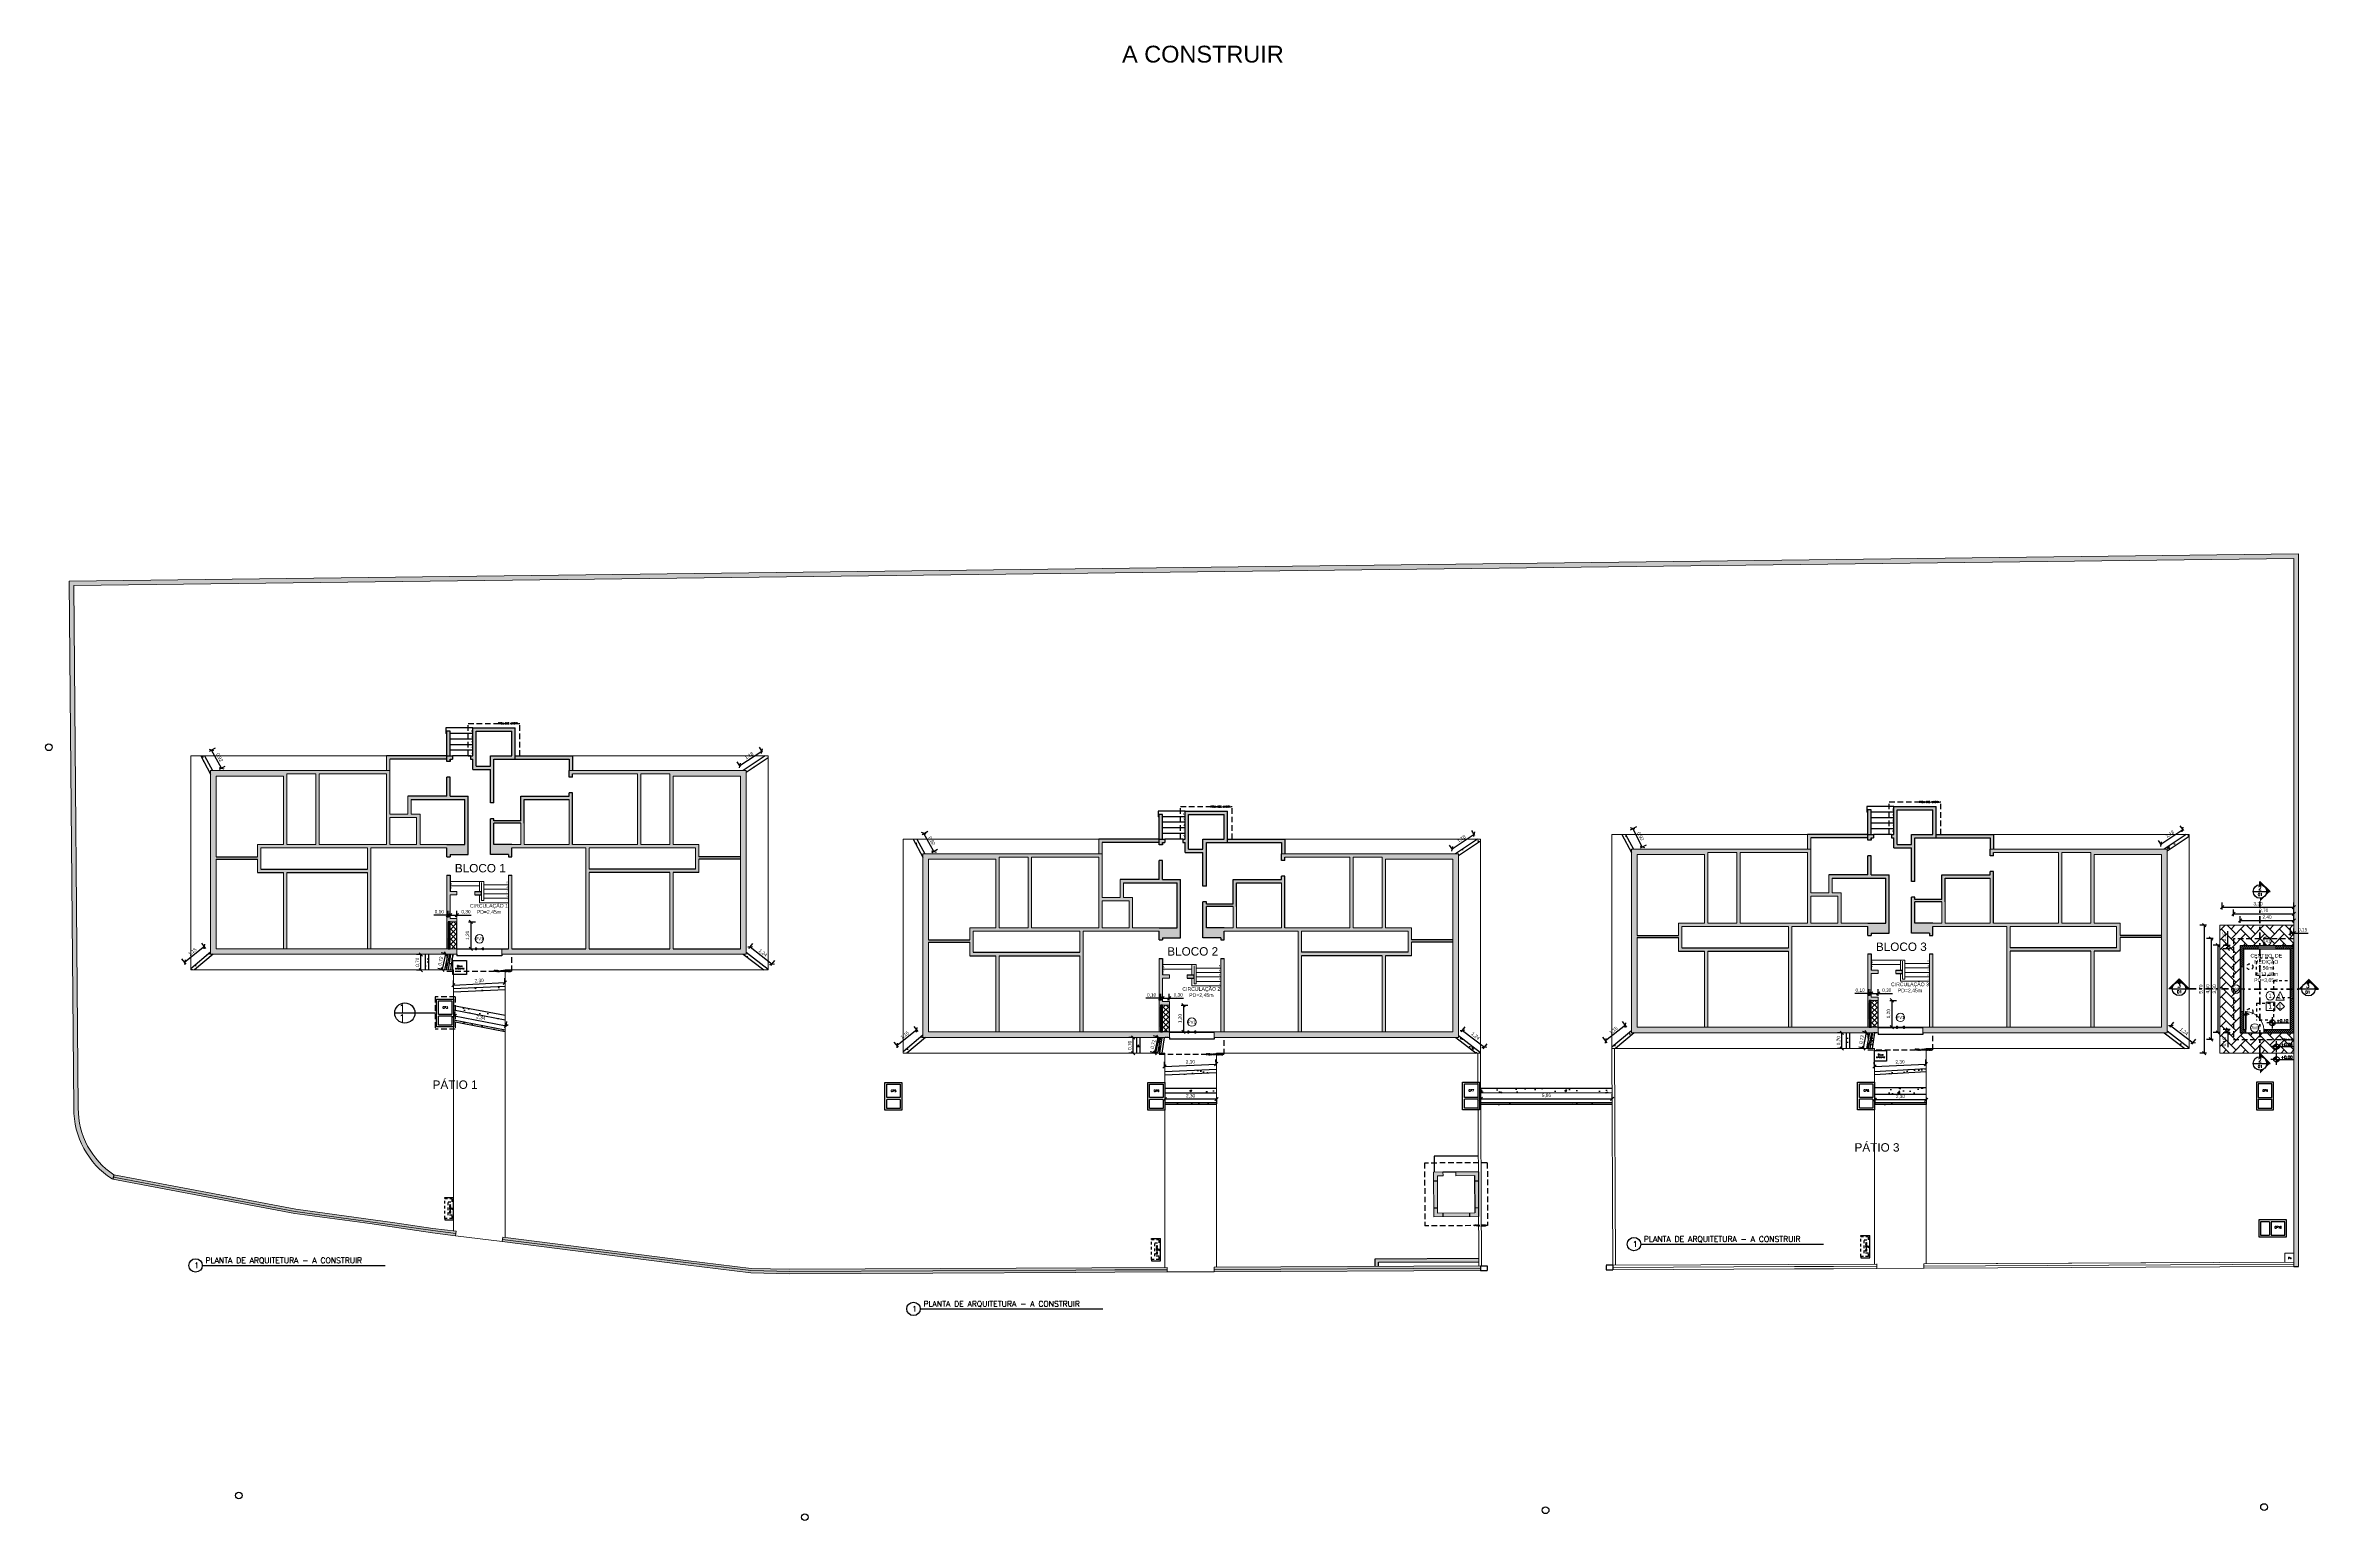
# Model space of a CAD drawing. Extents: x 0 to 11638, y -6007 to 0.
# Drawn here: x 10539.1 to 10640.5, y -5611.1 to -5545.3 of the extents above; entities that cross this region are included whole.
import ezdxf

# ---------------------------------------------------------------- set-up
doc = ezdxf.new("R2010")
doc.units = 0
for name, pattern in [('CACHE', [0.375, 0.25, -0.125]), ('DASHDOT', [1, 0.5, -0.25, 0, -0.25]), ('DASHED', [0.25, 0.125, -0.125]), ('HIDDEN2', [0.1875, 0.125, -0.0625])]:
    doc.linetypes.add(name, pattern=pattern)
doc.layers.get('0').update_dxf_attribs({"linetype": 'CONTINUOUS'})
doc.layers.get('Defpoints').update_dxf_attribs({"linetype": 'CONTINUOUS'})
for name, color, linetype, lineweight in [('ARQ - Alvenaria Alta', 251, 'CONTINUOUS', 13), ('ARQ - Alvenaria Média-Baixa', 252, 'CONTINUOUS', 20), ('ARQ - Desnível', 8, 'CONTINUOUS', 20), ('ARQ - Escadas', 1, 'CONTINUOUS', 9), ('ARQ - Esquadrias', 1, 'CONTINUOUS', 9), ('ARQ - Grades', 1, 'CONTINUOUS', 15), ('ARQ - Guias Calçadas Sarjetas', 254, 'CONTINUOUS', 20), ('ARQ - Textos', 4, 'CONTINUOUS', 5), ('Elétrica', 30, 'CONTINUOUS', 20), ('Hidrossanitário - Água Fria', 5, 'CONTINUOUS', 5)]:
    doc.layers.add(name, color=color, linetype=linetype, lineweight=lineweight)
for name, color, linetype in [('ARQ - Cotas', 1, 'CONTINUOUS'), ('ARQ - Projeções', 253, 'CACHE'), ('Símbolos - Indicação Fachada Elevação Vista', 7, 'CONTINUOUS')]:
    doc.layers.add(name, color=color, linetype=linetype)
doc.styles.add('ROMANS', font='romans.shx', dxfattribs={"height": 0.3})
doc.styles.get("Standard").update_dxf_attribs({"font": 'arial.ttf', "height": 0.15})
doc.dimstyles.get("Standard").update_dxf_attribs({"dimtxt": 0.1, "dimasz": 0.15, "dimexe": 0.2, "dimexo": 0.2, "dimgap": 0.05, "dimtad": 1, "dimzin": 0, "dimtxsty": 'STANDARD', "dimblk": 'OBLIQUE', "dimcen": 0.5, "dimclrd": 256, "dimclre": 256, "dimclrt": 256, "dimadec": 0, "dimazin": 0, "dimtfac": 1, "dimtmove": 0, "dimatfit": 3, "dimfxl": 0.1, "dimfxlon": 1, "dimtfillclr": 256, "dimtolj": 1, "dimtzin": 0, "dimlwd": -1, "dimarcsym": 0})
pattern_1 = [(50, (250, 0), (0.910923345, -0.07969543), [0.09525, -1.04775]), (355, (250, 0), (-0.17621711, 0.955284226), [0.0762, -0.83820292]), (100.451445, (250.0759, -0.0066), (0.734706235, 0.87558876), [0.080950044, -0.89045122]), (46.1842, (250, 0.254), (1.3553952, -0.21021164), [0.142875, -1.571625]), (96.635558, (250.113, 0.2365), (1.18702067, 1.23713062), [0.12142512, -1.33567804]), (351.184151, (250, 0.254), (1.18702067, 1.23713062), [0.11429984, -1.25729866]), (21, (250.127, 0.1905), (0.758071956, -0.51132599), [0.09525, -1.04775]), (326, (250.127, 0.1905), (0.30901014, 0.92093983), [0.0762, -0.8382]), (71.451445, (250.1902, 0.1479), (1.067082096, 0.409613844), [0.080950044, -0.89044969]), (37.5, (250, 0), (0.015443016, 0.422775194), [0, -0.82804, 0, -0.8509, 0, -0.841375]), (7.5, (250, 0), (0.334098313, 0.500902874), [0, -0.48514, 0, -0.80899, 0, -0.320675]), (327.5, (249.7168, 0), (0.677952976, -0.02864372), [0, -0.3175, 0, -0.9906, 0, -1.31445]), (317.5, (249.5898, 0), (0.740645907, 0.127132455), [0, -0.41275, 0, -0.65786, 0, -0.93345])]

# ---------------------------------------------------------------- blocks, each defined once
blk = doc.blocks.new('_Oblique')
at = {"layer": 'ARQ - Esquadrias', "color": 0, "lineweight": -2}
blk.add_line((-0.5, -0.5), (0.5, 0.5), dxfattribs=at)
blk = doc.blocks.new('*D919')
at = {"layer": 'ARQ - Cotas', "lineweight": -2, "transparency": 16777216}
for p, q in [((10639.3, -5584.99), (10639.3, -5584.69)), ((10639.45, -5584.99), (10639.45, -5584.69))]:
    blk.add_line(p, q, dxfattribs=at)
at = {"layer": 'ARQ - Cotas', "transparency": 16777216}
for p, q in [((10639.3, -5584.89), (10639.45, -5584.89)), ((10639.45, -5584.89), (10640.09, -5584.89))]:
    blk.add_line(p, q, dxfattribs=at)
at = {"layer": 'Defpoints', "color": 0, "lineweight": -2, "transparency": 16777216}
for p in [(10639.45, -5584.89), (10639.3, -5585.59), (10639.45, -5585.59)]:
    blk.add_point(p, dxfattribs=at)
at = {"layer": 'ARQ - Cotas', "transparency": 16777216, "xscale": 0.15, "yscale": 0.15, "zscale": 0.15, "rotation": 180}
blk.add_blockref('_Oblique', (10639.3, -5584.89), dxfattribs=at)
at = {"layer": 'ARQ - Cotas', "transparency": 16777216, "xscale": 0.15, "yscale": 0.15, "zscale": 0.15}
blk.add_blockref('_Oblique', (10639.45, -5584.89), dxfattribs=at)
at = {"layer": 'ARQ - Cotas', "lineweight": -2, "transparency": 16777216, "insert": (10639.84, -5584.75), "char_height": 0.15, "attachment_point": 5}
blk.add_mtext('\\A1;0,15', dxfattribs=at)
blk = doc.blocks.new('*D920')
at = {"layer": 'ARQ - Cotas', "lineweight": -2, "transparency": 16777216}
for p, q in [((10636.6, -5585.44), (10636.3, -5585.44)), ((10636.6, -5585.59), (10636.3, -5585.59))]:
    blk.add_line(p, q, dxfattribs=at)
at = {"layer": 'ARQ - Cotas', "transparency": 16777216}
for p, q in [((10636.5, -5585.44), (10636.5, -5584.8)), ((10636.5, -5585.59), (10636.5, -5585.44))]:
    blk.add_line(p, q, dxfattribs=at)
at = {"layer": 'Defpoints', "color": 0, "lineweight": -2, "transparency": 16777216}
for p in [(10636.5, -5585.44), (10637.2, -5585.44), (10637.2, -5585.59)]:
    blk.add_point(p, dxfattribs=at)
at = {"layer": 'ARQ - Cotas', "transparency": 16777216, "xscale": 0.15, "yscale": 0.15, "zscale": 0.15}
for p, rotation in [((10636.5, -5585.44), 90), ((10636.5, -5585.59), 270)]:
    blk.add_blockref('_Oblique', p, dxfattribs=dict(at, rotation=rotation))
at = {"layer": 'ARQ - Cotas', "lineweight": -2, "transparency": 16777216, "insert": (10636.36, -5585.05), "char_height": 0.15, "attachment_point": 5, "rotation": 90}
blk.add_mtext('\\A1;0,15', dxfattribs=at)
blk = doc.blocks.new('*D921')
at = {"layer": 'ARQ - Cotas', "lineweight": -2, "transparency": 16777216}
for p, q in [((10636.6, -5589.19), (10636.3, -5589.19)), ((10636.6, -5589.34), (10636.3, -5589.34))]:
    blk.add_line(p, q, dxfattribs=at)
at = {"layer": 'ARQ - Cotas', "transparency": 16777216}
for p, q in [((10636.5, -5589.19), (10636.5, -5589.34)), ((10636.5, -5589.34), (10636.5, -5589.98))]:
    blk.add_line(p, q, dxfattribs=at)
at = {"layer": 'Defpoints', "color": 0, "lineweight": -2, "transparency": 16777216}
for p in [(10636.5, -5589.34), (10637.2, -5589.19), (10637.2, -5589.34)]:
    blk.add_point(p, dxfattribs=at)
at = {"layer": 'ARQ - Cotas', "transparency": 16777216, "xscale": 0.15, "yscale": 0.15, "zscale": 0.15}
for p, rotation in [((10636.5, -5589.19), 90), ((10636.5, -5589.34), 270)]:
    blk.add_blockref('_Oblique', p, dxfattribs=dict(at, rotation=rotation))
at = {"layer": 'ARQ - Cotas', "lineweight": -2, "transparency": 16777216, "insert": (10636.36, -5589.74), "char_height": 0.15, "attachment_point": 5, "rotation": 90}
blk.add_mtext('\\A1;0,15', dxfattribs=at)
blk = doc.blocks.new('*D1001')
at = {"layer": 'ARQ - Cotas', "transparency": 16777216}
blk.add_line((10546.2, -5585.49), (10545.32, -5586.19), dxfattribs=at)
at = {"layer": 'ARQ - Cotas', "lineweight": -2, "transparency": 16777216}
for p, q in [((10546.26, -5585.57), (10546.08, -5585.34)), ((10545.38, -5586.27), (10545.19, -5586.04))]:
    blk.add_line(p, q, dxfattribs=at)
at = {"layer": 'Defpoints', "color": 0, "lineweight": -2, "transparency": 16777216}
for p in [(10545.32, -5586.19), (10545.59, -5586.54), (10546.47, -5585.84)]:
    blk.add_point(p, dxfattribs=at)
at = {"layer": 'ARQ - Cotas', "transparency": 16777216, "xscale": 0.15, "yscale": 0.15, "zscale": 0.15}
for p, rotation in [((10546.2, -5585.49), 38.34260302707622), ((10545.32, -5586.19), 218.3426030270762)]:
    blk.add_blockref('_Oblique', p, dxfattribs=dict(at, rotation=rotation))
at = {"layer": 'ARQ - Cotas', "lineweight": -2, "transparency": 16777216, "insert": (10545.67, -5585.73), "char_height": 0.15, "attachment_point": 5, "rotation": 38.3426}
blk.add_mtext('\\A1;1,15', dxfattribs=at)
blk = doc.blocks.new('*D1002')
at = {"layer": 'ARQ - Cotas', "lineweight": -2, "transparency": 16777216}
for p, q in [((10546.43, -5576.77), (10546.7, -5576.63)), ((10546.87, -5577.58), (10547.13, -5577.44))]:
    blk.add_line(p, q, dxfattribs=at)
at = {"layer": 'ARQ - Cotas', "transparency": 16777216}
blk.add_line((10546.96, -5577.53), (10546.52, -5576.73), dxfattribs=at)
at = {"layer": 'Defpoints', "color": 0, "lineweight": -2, "transparency": 16777216}
for p in [(10546.04, -5576.99), (10546.52, -5576.73), (10546.47, -5577.79)]:
    blk.add_point(p, dxfattribs=at)
at = {"layer": 'ARQ - Cotas', "transparency": 16777216, "xscale": 0.15, "yscale": 0.15, "zscale": 0.15}
for p, rotation in [((10546.52, -5576.73), 118.203751633837), ((10546.96, -5577.53), 298.203751633837)]:
    blk.add_blockref('_Oblique', p, dxfattribs=dict(at, rotation=rotation))
at = {"layer": 'ARQ - Cotas', "lineweight": -2, "transparency": 16777216, "insert": (10546.86, -5577.06), "char_height": 0.15, "attachment_point": 5, "rotation": 298.2038}
blk.add_mtext('\\A1;0,92', dxfattribs=at)
blk = doc.blocks.new('*D1003')
at = {"layer": 'ARQ - Cotas', "lineweight": -2, "transparency": 16777216}
for p, q in [((10557.31, -5587.21), (10557.31, -5587.01)), ((10559.61, -5587.1), (10559.61, -5586.9))]:
    blk.add_line(p, q, dxfattribs=at)
at = {"layer": 'ARQ - Cotas', "transparency": 16777216}
blk.add_line((10557.31, -5587.21), (10559.61, -5587.1), dxfattribs=at)
at = {"layer": 'Defpoints', "color": 0, "lineweight": -2, "transparency": 16777216}
for p in [(10557.32, -5587.36), (10559.61, -5587.1), (10559.62, -5587.25)]:
    blk.add_point(p, dxfattribs=at)
at = {"layer": 'ARQ - Cotas', "transparency": 16777216, "xscale": 0.15, "yscale": 0.15, "zscale": 0.15}
for p, rotation in [((10557.31, -5587.21), 182.5705686354482), ((10559.61, -5587.1), 2.570568635448222)]:
    blk.add_blockref('_Oblique', p, dxfattribs=dict(at, rotation=rotation))
at = {"layer": 'ARQ - Cotas', "lineweight": -2, "transparency": 16777216, "insert": (10558.46, -5587.02), "char_height": 0.15, "attachment_point": 5, "rotation": 2.5706}
blk.add_mtext('\\A1;2,30', dxfattribs=at)
blk = doc.blocks.new('*D1004')
at = {"layer": 'ARQ - Cotas', "lineweight": -2, "transparency": 16777216}
for p, q in [((10570.13, -5577.47), (10569.98, -5577.25)), ((10571.11, -5576.82), (10570.97, -5576.6))]:
    blk.add_line(p, q, dxfattribs=at)
at = {"layer": 'ARQ - Cotas', "transparency": 16777216}
blk.add_line((10570.09, -5577.42), (10571.08, -5576.77), dxfattribs=at)
at = {"layer": 'Defpoints', "color": 0, "lineweight": -2, "transparency": 16777216}
for p in [(10571.08, -5576.77), (10571.22, -5576.99), (10570.24, -5577.64)]:
    blk.add_point(p, dxfattribs=at)
at = {"layer": 'ARQ - Cotas', "transparency": 16777216, "xscale": 0.15, "yscale": 0.15, "zscale": 0.15}
for p, rotation in [((10570.09, -5577.42), 213.4207591474162), ((10571.08, -5576.77), 33.42075914741621)]:
    blk.add_blockref('_Oblique', p, dxfattribs=dict(at, rotation=rotation))
at = {"layer": 'ARQ - Cotas', "lineweight": -2, "transparency": 16777216, "insert": (10570.51, -5576.98), "char_height": 0.15, "attachment_point": 5, "rotation": 33.4208}
blk.add_mtext('\\A1;1,18', dxfattribs=at)
blk = doc.blocks.new('*D1005')
at = {"layer": 'ARQ - Cotas', "lineweight": -2, "transparency": 16777216}
for p, q in [((10570.49, -5585.58), (10570.67, -5585.36)), ((10571.48, -5586.34), (10571.65, -5586.11))]:
    blk.add_line(p, q, dxfattribs=at)
at = {"layer": 'ARQ - Cotas', "transparency": 16777216}
blk.add_line((10570.55, -5585.51), (10571.53, -5586.27), dxfattribs=at)
at = {"layer": 'Defpoints', "color": 0, "lineweight": -2, "transparency": 16777216}
for p in [(10570.37, -5585.74), (10571.36, -5586.5), (10571.53, -5586.27)]:
    blk.add_point(p, dxfattribs=at)
at = {"layer": 'ARQ - Cotas', "transparency": 16777216, "xscale": 0.15, "yscale": 0.15, "zscale": 0.15}
for p, rotation in [((10570.55, -5585.51), 142.4007921173136), ((10571.53, -5586.27), 322.4007921173136)]:
    blk.add_blockref('_Oblique', p, dxfattribs=dict(at, rotation=rotation))
at = {"layer": 'ARQ - Cotas', "lineweight": -2, "transparency": 16777216, "insert": (10571.12, -5585.78), "char_height": 0.15, "attachment_point": 5, "rotation": 322.4008}
blk.add_mtext('\\A1;1,24', dxfattribs=at)
blk = doc.blocks.new('*D1006')
at = {"layer": 'ARQ - Cotas', "lineweight": -2, "transparency": 16777216}
for p, q in [((10556.82, -5586.51), (10556.62, -5586.47)), ((10556.97, -5585.81), (10556.77, -5585.77))]:
    blk.add_line(p, q, dxfattribs=at)
at = {"layer": 'ARQ - Cotas', "transparency": 16777216}
blk.add_line((10556.82, -5586.51), (10556.97, -5585.81), dxfattribs=at)
at = {"layer": 'Defpoints', "color": 0, "lineweight": -2, "transparency": 16777216}
for p in [(10556.92, -5586.54), (10556.97, -5585.81), (10557.07, -5585.84)]:
    blk.add_point(p, dxfattribs=at)
at = {"layer": 'ARQ - Cotas', "transparency": 16777216, "xscale": 0.15, "yscale": 0.15, "zscale": 0.15}
for p, rotation in [((10556.82, -5586.51), 258.1402208789829), ((10556.97, -5585.81), 78.14022087898287)]:
    blk.add_blockref('_Oblique', p, dxfattribs=dict(at, rotation=rotation))
at = {"layer": 'ARQ - Cotas', "lineweight": -2, "transparency": 16777216, "insert": (10556.75, -5586.14), "char_height": 0.15, "attachment_point": 5, "rotation": 78.1402}
blk.add_mtext('\\A1;0,72', dxfattribs=at)
blk = doc.blocks.new('*D1007')
at = {"layer": 'ARQ - Cotas', "lineweight": -2, "transparency": 16777216}
for p, q in [((10555.86, -5585.84), (10555.66, -5585.84)), ((10555.86, -5586.54), (10555.66, -5586.54))]:
    blk.add_line(p, q, dxfattribs=at)
at = {"layer": 'ARQ - Cotas', "transparency": 16777216}
blk.add_line((10555.86, -5586.54), (10555.86, -5585.84), dxfattribs=at)
at = {"layer": 'Defpoints', "color": 0, "lineweight": -2, "transparency": 16777216}
for p in [(10555.86, -5585.84), (10556.05, -5585.84), (10556.05, -5586.54)]:
    blk.add_point(p, dxfattribs=at)
at = {"layer": 'ARQ - Cotas', "transparency": 16777216, "xscale": 0.15, "yscale": 0.15, "zscale": 0.15}
for p, rotation in [((10555.86, -5585.84), 90), ((10555.86, -5586.54), 270)]:
    blk.add_blockref('_Oblique', p, dxfattribs=dict(at, rotation=rotation))
at = {"layer": 'ARQ - Cotas', "lineweight": -2, "transparency": 16777216, "insert": (10555.72, -5586.19), "char_height": 0.15, "attachment_point": 5, "rotation": 90}
blk.add_mtext('\\A1;0,70', dxfattribs=at)
blk = doc.blocks.new('*D1008')
at = {"layer": 'ARQ - Cotas', "lineweight": -2, "transparency": 16777216}
for p, q in [((10557.36, -5588.58), (10557.39, -5588.39)), ((10559.66, -5589.03), (10559.69, -5588.83))]:
    blk.add_line(p, q, dxfattribs=at)
at = {"layer": 'ARQ - Cotas', "transparency": 16777216}
blk.add_line((10557.36, -5588.58), (10559.66, -5589.03), dxfattribs=at)
at = {"layer": 'Defpoints', "color": 0, "lineweight": -2, "transparency": 16777216}
for p in [(10557.32, -5588.76), (10559.62, -5589.2), (10559.66, -5589.03)]:
    blk.add_point(p, dxfattribs=at)
at = {"layer": 'ARQ - Cotas', "transparency": 16777216, "xscale": 0.15, "yscale": 0.15, "zscale": 0.15}
for p, rotation in [((10557.36, -5588.58), 169.1044546613876), ((10559.66, -5589.03), 349.1044546613876)]:
    blk.add_blockref('_Oblique', p, dxfattribs=dict(at, rotation=rotation))
at = {"layer": 'ARQ - Cotas', "lineweight": -2, "transparency": 16777216, "insert": (10558.53, -5588.67), "char_height": 0.15, "attachment_point": 5, "rotation": 349.1045}
blk.add_mtext('\\A1;2,34', dxfattribs=at)
blk = doc.blocks.new('*D1009')
at = {"layer": 'ARQ - Cotas', "transparency": 16777216}
blk.add_line((10577.99, -5589.21), (10577.11, -5589.91), dxfattribs=at)
at = {"layer": 'ARQ - Cotas', "lineweight": -2, "transparency": 16777216}
for p, q in [((10578.05, -5589.28), (10577.87, -5589.05)), ((10577.17, -5589.98), (10576.98, -5589.75))]:
    blk.add_line(p, q, dxfattribs=at)
at = {"layer": 'Defpoints', "color": 0, "lineweight": -2, "transparency": 16777216}
for p in [(10578.26, -5589.55), (10577.11, -5589.91), (10577.38, -5590.25)]:
    blk.add_point(p, dxfattribs=at)
at = {"layer": 'ARQ - Cotas', "transparency": 16777216, "xscale": 0.15, "yscale": 0.15, "zscale": 0.15}
for p, rotation in [((10577.99, -5589.21), 38.34260302707622), ((10577.11, -5589.91), 218.3426030270762)]:
    blk.add_blockref('_Oblique', p, dxfattribs=dict(at, rotation=rotation))
at = {"layer": 'ARQ - Cotas', "lineweight": -2, "transparency": 16777216, "insert": (10577.46, -5589.45), "char_height": 0.15, "attachment_point": 5, "rotation": 38.3426}
blk.add_mtext('\\A1;1,15', dxfattribs=at)
blk = doc.blocks.new('*D1010')
at = {"layer": 'ARQ - Cotas', "lineweight": -2, "transparency": 16777216}
for p, q in [((10578.23, -5580.49), (10578.49, -5580.34)), ((10578.66, -5581.29), (10578.92, -5581.15))]:
    blk.add_line(p, q, dxfattribs=at)
at = {"layer": 'ARQ - Cotas', "transparency": 16777216}
blk.add_line((10578.75, -5581.25), (10578.31, -5580.44), dxfattribs=at)
at = {"layer": 'Defpoints', "color": 0, "lineweight": -2, "transparency": 16777216}
for p in [(10578.31, -5580.44), (10577.83, -5580.7), (10578.26, -5581.51)]:
    blk.add_point(p, dxfattribs=at)
at = {"layer": 'ARQ - Cotas', "transparency": 16777216, "xscale": 0.15, "yscale": 0.15, "zscale": 0.15}
for p, rotation in [((10578.31, -5580.44), 118.203751633837), ((10578.75, -5581.25), 298.203751633837)]:
    blk.add_blockref('_Oblique', p, dxfattribs=dict(at, rotation=rotation))
at = {"layer": 'ARQ - Cotas', "lineweight": -2, "transparency": 16777216, "insert": (10578.65, -5580.78), "char_height": 0.15, "attachment_point": 5, "rotation": 298.2038}
blk.add_mtext('\\A1;0,92', dxfattribs=at)
blk = doc.blocks.new('*D1011')
at = {"layer": 'ARQ - Cotas', "lineweight": -2, "transparency": 16777216}
for p, q in [((10602.9, -5580.53), (10602.76, -5580.31)), ((10601.92, -5581.18), (10601.77, -5580.96))]:
    blk.add_line(p, q, dxfattribs=at)
at = {"layer": 'ARQ - Cotas', "transparency": 16777216}
blk.add_line((10601.88, -5581.13), (10602.87, -5580.48), dxfattribs=at)
at = {"layer": 'Defpoints', "color": 0, "lineweight": -2, "transparency": 16777216}
for p in [(10602.03, -5581.35), (10602.87, -5580.48), (10603.01, -5580.7)]:
    blk.add_point(p, dxfattribs=at)
at = {"layer": 'ARQ - Cotas', "transparency": 16777216, "xscale": 0.15, "yscale": 0.15, "zscale": 0.15}
for p, rotation in [((10602.87, -5580.48), 33.42075914741621), ((10601.88, -5581.13), 213.4207591474162)]:
    blk.add_blockref('_Oblique', p, dxfattribs=dict(at, rotation=rotation))
at = {"layer": 'ARQ - Cotas', "lineweight": -2, "transparency": 16777216, "insert": (10602.3, -5580.69), "char_height": 0.15, "attachment_point": 5, "rotation": 33.4208}
blk.add_mtext('\\A1;1,18', dxfattribs=at)
blk = doc.blocks.new('*D1012')
at = {"layer": 'ARQ - Cotas', "lineweight": -2, "transparency": 16777216}
for p, q in [((10602.29, -5589.3), (10602.46, -5589.07)), ((10603.27, -5590.05), (10603.45, -5589.83))]:
    blk.add_line(p, q, dxfattribs=at)
at = {"layer": 'ARQ - Cotas', "transparency": 16777216}
blk.add_line((10602.34, -5589.23), (10603.32, -5589.98), dxfattribs=at)
at = {"layer": 'Defpoints', "color": 0, "lineweight": -2, "transparency": 16777216}
for p in [(10602.16, -5589.45), (10603.15, -5590.21), (10603.32, -5589.98)]:
    blk.add_point(p, dxfattribs=at)
at = {"layer": 'ARQ - Cotas', "transparency": 16777216, "xscale": 0.15, "yscale": 0.15, "zscale": 0.15}
for p, rotation in [((10602.34, -5589.23), 142.4007921173136), ((10603.32, -5589.98), 322.4007921173136)]:
    blk.add_blockref('_Oblique', p, dxfattribs=dict(at, rotation=rotation))
at = {"layer": 'ARQ - Cotas', "lineweight": -2, "transparency": 16777216, "insert": (10602.92, -5589.49), "char_height": 0.15, "attachment_point": 5, "rotation": 322.4008}
blk.add_mtext('\\A1;1,24', dxfattribs=at)
blk = doc.blocks.new('*D1013')
at = {"layer": 'ARQ - Cotas', "lineweight": -2, "transparency": 16777216}
for p, q in [((10588.76, -5589.53), (10588.56, -5589.48)), ((10588.61, -5590.23), (10588.41, -5590.18))]:
    blk.add_line(p, q, dxfattribs=at)
at = {"layer": 'ARQ - Cotas', "transparency": 16777216}
blk.add_line((10588.61, -5590.23), (10588.76, -5589.53), dxfattribs=at)
at = {"layer": 'Defpoints', "color": 0, "lineweight": -2, "transparency": 16777216}
for p in [(10588.76, -5589.53), (10588.86, -5589.55), (10588.72, -5590.25)]:
    blk.add_point(p, dxfattribs=at)
at = {"layer": 'ARQ - Cotas', "transparency": 16777216, "xscale": 0.15, "yscale": 0.15, "zscale": 0.15}
for p, rotation in [((10588.76, -5589.53), 78.14022087898287), ((10588.61, -5590.23), 258.1402208789829)]:
    blk.add_blockref('_Oblique', p, dxfattribs=dict(at, rotation=rotation))
at = {"layer": 'ARQ - Cotas', "lineweight": -2, "transparency": 16777216, "insert": (10588.55, -5589.85), "char_height": 0.15, "attachment_point": 5, "rotation": 78.1402}
blk.add_mtext('\\A1;0,72', dxfattribs=at)
blk = doc.blocks.new('*D1014')
at = {"layer": 'ARQ - Cotas', "lineweight": -2, "transparency": 16777216}
for p, q in [((10587.65, -5589.55), (10587.45, -5589.55)), ((10587.65, -5590.25), (10587.45, -5590.25))]:
    blk.add_line(p, q, dxfattribs=at)
at = {"layer": 'ARQ - Cotas', "transparency": 16777216}
blk.add_line((10587.65, -5590.25), (10587.65, -5589.55), dxfattribs=at)
at = {"layer": 'Defpoints', "color": 0, "lineweight": -2, "transparency": 16777216}
for p in [(10587.65, -5589.55), (10587.84, -5589.55), (10587.84, -5590.25)]:
    blk.add_point(p, dxfattribs=at)
at = {"layer": 'ARQ - Cotas', "transparency": 16777216, "xscale": 0.15, "yscale": 0.15, "zscale": 0.15}
for p, rotation in [((10587.65, -5589.55), 90), ((10587.65, -5590.25), 270)]:
    blk.add_blockref('_Oblique', p, dxfattribs=dict(at, rotation=rotation))
at = {"layer": 'ARQ - Cotas', "lineweight": -2, "transparency": 16777216, "insert": (10587.51, -5589.9), "char_height": 0.15, "attachment_point": 5, "rotation": 90}
blk.add_mtext('\\A1;0,70', dxfattribs=at)
blk = doc.blocks.new('*D1015')
at = {"layer": 'ARQ - Cotas', "lineweight": -2, "transparency": 16777216}
for p, q in [((10591.35, -5590.77), (10591.34, -5590.53)), ((10589.05, -5590.87), (10589.04, -5590.64))]:
    blk.add_line(p, q, dxfattribs=at)
at = {"layer": 'ARQ - Cotas', "transparency": 16777216}
blk.add_line((10589.05, -5590.84), (10591.35, -5590.73), dxfattribs=at)
at = {"layer": 'Defpoints', "color": 0, "lineweight": -2, "transparency": 16777216}
for p in [(10589.06, -5591.07), (10591.35, -5590.73), (10591.36, -5590.97)]:
    blk.add_point(p, dxfattribs=at)
at = {"layer": 'ARQ - Cotas', "transparency": 16777216, "xscale": 0.15, "yscale": 0.15, "zscale": 0.15}
for p, rotation in [((10589.05, -5590.84), 182.5705686354482), ((10591.35, -5590.73), 2.570568635448222)]:
    blk.add_blockref('_Oblique', p, dxfattribs=dict(at, rotation=rotation))
at = {"layer": 'ARQ - Cotas', "lineweight": -2, "transparency": 16777216, "insert": (10590.2, -5590.65), "char_height": 0.15, "attachment_point": 5, "rotation": 2.5706}
blk.add_mtext('\\A1;2,30', dxfattribs=at)
blk = doc.blocks.new('*D1016')
at = {"layer": 'ARQ - Cotas', "lineweight": -2, "transparency": 16777216}
for p, q in [((10589.06, -5592.23), (10589.06, -5592.5)), ((10591.36, -5592.23), (10591.36, -5592.5))]:
    blk.add_line(p, q, dxfattribs=at)
at = {"layer": 'ARQ - Cotas', "transparency": 16777216}
blk.add_line((10591.36, -5592.3), (10589.06, -5592.3), dxfattribs=at)
at = {"layer": 'Defpoints', "color": 0, "lineweight": -2, "transparency": 16777216}
for p in [(10589.06, -5592.03), (10589.06, -5592.3), (10591.36, -5592.03)]:
    blk.add_point(p, dxfattribs=at)
at = {"layer": 'ARQ - Cotas', "transparency": 16777216, "xscale": 0.15, "yscale": 0.15, "zscale": 0.15, "rotation": 180}
blk.add_blockref('_Oblique', (10589.06, -5592.3), dxfattribs=at)
at = {"layer": 'ARQ - Cotas', "transparency": 16777216, "xscale": 0.15, "yscale": 0.15, "zscale": 0.15}
blk.add_blockref('_Oblique', (10591.36, -5592.3), dxfattribs=at)
at = {"layer": 'ARQ - Cotas', "lineweight": -2, "transparency": 16777216, "insert": (10590.21, -5592.16), "char_height": 0.15, "attachment_point": 5}
blk.add_mtext('\\A1;2,30', dxfattribs=at)
blk = doc.blocks.new('*D1017')
at = {"layer": 'ARQ - Cotas', "lineweight": -2, "transparency": 16777216}
for p, q in [((10603.16, -5592.28), (10603.16, -5592.08)), ((10609.02, -5592.28), (10609.02, -5592.08))]:
    blk.add_line(p, q, dxfattribs=at)
at = {"layer": 'ARQ - Cotas', "transparency": 16777216}
blk.add_line((10603.16, -5592.28), (10609.02, -5592.28), dxfattribs=at)
at = {"layer": 'Defpoints', "color": 0, "lineweight": -2, "transparency": 16777216}
for p in [(10603.16, -5592.46), (10609.02, -5592.28), (10609.02, -5592.46)]:
    blk.add_point(p, dxfattribs=at)
at = {"layer": 'ARQ - Cotas', "transparency": 16777216, "xscale": 0.15, "yscale": 0.15, "zscale": 0.15, "rotation": 180}
blk.add_blockref('_Oblique', (10603.16, -5592.28), dxfattribs=at)
at = {"layer": 'ARQ - Cotas', "transparency": 16777216, "xscale": 0.15, "yscale": 0.15, "zscale": 0.15}
blk.add_blockref('_Oblique', (10609.02, -5592.28), dxfattribs=at)
at = {"layer": 'ARQ - Cotas', "lineweight": -2, "transparency": 16777216, "insert": (10606.09, -5592.14), "char_height": 0.15, "attachment_point": 5}
blk.add_mtext('\\A1;5,86', dxfattribs=at)
blk = doc.blocks.new('*D1018')
at = {"layer": 'ARQ - Cotas', "lineweight": -2, "transparency": 16777216}
for p, q in [((10608.8, -5589.78), (10608.61, -5589.54)), ((10609.68, -5589.08), (10609.49, -5588.84))]:
    blk.add_line(p, q, dxfattribs=at)
at = {"layer": 'ARQ - Cotas', "transparency": 16777216}
blk.add_line((10609.62, -5589), (10608.73, -5589.7), dxfattribs=at)
at = {"layer": 'Defpoints', "color": 0, "lineweight": -2, "transparency": 16777216}
for p in [(10609.89, -5589.34), (10608.73, -5589.7), (10609, -5590.04)]:
    blk.add_point(p, dxfattribs=at)
at = {"layer": 'ARQ - Cotas', "transparency": 16777216, "xscale": 0.15, "yscale": 0.15, "zscale": 0.15}
for p, rotation in [((10609.62, -5589), 38.34260302707622), ((10608.73, -5589.7), 218.3426030270762)]:
    blk.add_blockref('_Oblique', p, dxfattribs=dict(at, rotation=rotation))
at = {"layer": 'ARQ - Cotas', "lineweight": -2, "transparency": 16777216, "insert": (10609.09, -5589.24), "char_height": 0.15, "attachment_point": 5, "rotation": 38.3426}
blk.add_mtext('\\A1;1,15', dxfattribs=at)
blk = doc.blocks.new('*D1019')
at = {"layer": 'ARQ - Cotas', "lineweight": -2, "transparency": 16777216}
for p, q in [((10609.85, -5580.28), (10610.12, -5580.14)), ((10610.29, -5581.09), (10610.55, -5580.95))]:
    blk.add_line(p, q, dxfattribs=at)
at = {"layer": 'ARQ - Cotas', "transparency": 16777216}
blk.add_line((10610.37, -5581.04), (10609.94, -5580.23), dxfattribs=at)
at = {"layer": 'Defpoints', "color": 0, "lineweight": -2, "transparency": 16777216}
for p in [(10609.94, -5580.23), (10609.46, -5580.49), (10609.89, -5581.3)]:
    blk.add_point(p, dxfattribs=at)
at = {"layer": 'ARQ - Cotas', "transparency": 16777216, "xscale": 0.15, "yscale": 0.15, "zscale": 0.15}
for p, rotation in [((10609.94, -5580.23), 118.203751633837), ((10610.37, -5581.04), 298.203751633837)]:
    blk.add_blockref('_Oblique', p, dxfattribs=dict(at, rotation=rotation))
at = {"layer": 'ARQ - Cotas', "lineweight": -2, "transparency": 16777216, "insert": (10610.28, -5580.57), "char_height": 0.15, "attachment_point": 5, "rotation": 298.2038}
blk.add_mtext('\\A1;0,92', dxfattribs=at)
blk = doc.blocks.new('*D1020')
at = {"layer": 'ARQ - Cotas', "transparency": 16777216}
blk.add_line((10633.51, -5580.92), (10634.49, -5580.27), dxfattribs=at)
at = {"layer": 'ARQ - Cotas', "lineweight": -2, "transparency": 16777216}
for p, q in [((10634.53, -5580.32), (10634.38, -5580.11)), ((10633.54, -5580.97), (10633.4, -5580.76))]:
    blk.add_line(p, q, dxfattribs=at)
at = {"layer": 'Defpoints', "color": 0, "lineweight": -2, "transparency": 16777216}
for p in [(10634.49, -5580.27), (10633.65, -5581.14), (10634.64, -5580.49)]:
    blk.add_point(p, dxfattribs=at)
at = {"layer": 'ARQ - Cotas', "transparency": 16777216, "xscale": 0.15, "yscale": 0.15, "zscale": 0.15}
for p, rotation in [((10634.49, -5580.27), 33.42075914741621), ((10633.51, -5580.92), 213.4207591474162)]:
    blk.add_blockref('_Oblique', p, dxfattribs=dict(at, rotation=rotation))
at = {"layer": 'ARQ - Cotas', "lineweight": -2, "transparency": 16777216, "insert": (10633.92, -5580.48), "char_height": 0.15, "attachment_point": 5, "rotation": 33.4208}
blk.add_mtext('\\A1;1,18', dxfattribs=at)
blk = doc.blocks.new('*D1021')
at = {"layer": 'ARQ - Cotas', "lineweight": -2, "transparency": 16777216}
for p, q in [((10633.91, -5589.09), (10634.09, -5588.86)), ((10634.9, -5589.85), (10635.07, -5589.62))]:
    blk.add_line(p, q, dxfattribs=at)
at = {"layer": 'ARQ - Cotas', "transparency": 16777216}
blk.add_line((10633.96, -5589.02), (10634.95, -5589.78), dxfattribs=at)
at = {"layer": 'Defpoints', "color": 0, "lineweight": -2, "transparency": 16777216}
for p in [(10633.79, -5589.25), (10634.77, -5590), (10634.95, -5589.78)]:
    blk.add_point(p, dxfattribs=at)
at = {"layer": 'ARQ - Cotas', "transparency": 16777216, "xscale": 0.15, "yscale": 0.15, "zscale": 0.15}
for p, rotation in [((10633.96, -5589.02), 142.4007921173136), ((10634.95, -5589.78), 322.4007921173136)]:
    blk.add_blockref('_Oblique', p, dxfattribs=dict(at, rotation=rotation))
at = {"layer": 'ARQ - Cotas', "lineweight": -2, "transparency": 16777216, "insert": (10634.54, -5589.29), "char_height": 0.15, "attachment_point": 5, "rotation": 322.4008}
blk.add_mtext('\\A1;1,24', dxfattribs=at)
blk = doc.blocks.new('*D1022')
at = {"layer": 'ARQ - Cotas', "lineweight": -2, "transparency": 16777216}
for p, q in [((10620.38, -5589.32), (10620.19, -5589.28)), ((10620.24, -5590.02), (10620.04, -5589.98))]:
    blk.add_line(p, q, dxfattribs=at)
at = {"layer": 'ARQ - Cotas', "transparency": 16777216}
blk.add_line((10620.24, -5590.02), (10620.38, -5589.32), dxfattribs=at)
at = {"layer": 'Defpoints', "color": 0, "lineweight": -2, "transparency": 16777216}
for p in [(10620.38, -5589.32), (10620.49, -5589.34), (10620.34, -5590.04)]:
    blk.add_point(p, dxfattribs=at)
at = {"layer": 'ARQ - Cotas', "transparency": 16777216, "xscale": 0.15, "yscale": 0.15, "zscale": 0.15}
for p, rotation in [((10620.38, -5589.32), 78.14022087898287), ((10620.24, -5590.02), 258.1402208789829)]:
    blk.add_blockref('_Oblique', p, dxfattribs=dict(at, rotation=rotation))
at = {"layer": 'ARQ - Cotas', "lineweight": -2, "transparency": 16777216, "insert": (10620.17, -5589.64), "char_height": 0.15, "attachment_point": 5, "rotation": 78.1402}
blk.add_mtext('\\A1;0,72', dxfattribs=at)
blk = doc.blocks.new('*D1023')
at = {"layer": 'ARQ - Cotas', "lineweight": -2, "transparency": 16777216}
for p, q in [((10619.28, -5589.34), (10619.08, -5589.34)), ((10619.28, -5590.04), (10619.08, -5590.04))]:
    blk.add_line(p, q, dxfattribs=at)
at = {"layer": 'ARQ - Cotas', "transparency": 16777216}
blk.add_line((10619.28, -5590.04), (10619.28, -5589.34), dxfattribs=at)
at = {"layer": 'Defpoints', "color": 0, "lineweight": -2, "transparency": 16777216}
for p in [(10619.28, -5589.34), (10619.47, -5589.34), (10619.47, -5590.04)]:
    blk.add_point(p, dxfattribs=at)
at = {"layer": 'ARQ - Cotas', "transparency": 16777216, "xscale": 0.15, "yscale": 0.15, "zscale": 0.15}
for p, rotation in [((10619.28, -5589.34), 90), ((10619.28, -5590.04), 270)]:
    blk.add_blockref('_Oblique', p, dxfattribs=dict(at, rotation=rotation))
at = {"layer": 'ARQ - Cotas', "lineweight": -2, "transparency": 16777216, "insert": (10619.14, -5589.69), "char_height": 0.15, "attachment_point": 5, "rotation": 90}
blk.add_mtext('\\A1;0,70', dxfattribs=at)
blk = doc.blocks.new('*D1024')
at = {"layer": 'ARQ - Cotas', "lineweight": -2, "transparency": 16777216}
for p, q in [((10623.03, -5590.77), (10623.02, -5590.53)), ((10620.73, -5590.87), (10620.72, -5590.64))]:
    blk.add_line(p, q, dxfattribs=at)
at = {"layer": 'ARQ - Cotas', "transparency": 16777216}
blk.add_line((10620.73, -5590.84), (10623.03, -5590.73), dxfattribs=at)
at = {"layer": 'Defpoints', "color": 0, "lineweight": -2, "transparency": 16777216}
for p in [(10620.74, -5591.07), (10623.03, -5590.73), (10623.04, -5590.97)]:
    blk.add_point(p, dxfattribs=at)
at = {"layer": 'ARQ - Cotas', "transparency": 16777216, "xscale": 0.15, "yscale": 0.15, "zscale": 0.15}
for p, rotation in [((10620.73, -5590.84), 182.5705686354482), ((10623.03, -5590.73), 2.570568635448222)]:
    blk.add_blockref('_Oblique', p, dxfattribs=dict(at, rotation=rotation))
at = {"layer": 'ARQ - Cotas', "lineweight": -2, "transparency": 16777216, "insert": (10621.87, -5590.65), "char_height": 0.15, "attachment_point": 5, "rotation": 2.5706}
blk.add_mtext('\\A1;2,30', dxfattribs=at)
blk = doc.blocks.new('*D1025')
at = {"layer": 'ARQ - Cotas', "lineweight": -2, "transparency": 16777216}
for p, q in [((10620.74, -5592.23), (10620.74, -5592.53)), ((10623.04, -5592.23), (10623.04, -5592.53))]:
    blk.add_line(p, q, dxfattribs=at)
at = {"layer": 'ARQ - Cotas', "transparency": 16777216}
blk.add_line((10623.04, -5592.33), (10620.74, -5592.33), dxfattribs=at)
at = {"layer": 'Defpoints', "color": 0, "lineweight": -2, "transparency": 16777216}
for p in [(10620.74, -5592.03), (10620.74, -5592.33), (10623.04, -5592.03)]:
    blk.add_point(p, dxfattribs=at)
at = {"layer": 'ARQ - Cotas', "transparency": 16777216, "xscale": 0.15, "yscale": 0.15, "zscale": 0.15, "rotation": 180}
blk.add_blockref('_Oblique', (10620.74, -5592.33), dxfattribs=at)
at = {"layer": 'ARQ - Cotas', "transparency": 16777216, "xscale": 0.15, "yscale": 0.15, "zscale": 0.15}
blk.add_blockref('_Oblique', (10623.04, -5592.33), dxfattribs=at)
at = {"layer": 'ARQ - Cotas', "lineweight": -2, "transparency": 16777216, "insert": (10621.89, -5592.19), "char_height": 0.15, "attachment_point": 5}
blk.add_mtext('\\A1;2,30', dxfattribs=at)
blk = doc.blocks.new('*D1026')
at = {"layer": 'ARQ - Cotas', "lineweight": -2, "transparency": 16777216}
for p, q in [((10557.17, -5584.19), (10557.17, -5583.89)), ((10557.47, -5584.19), (10557.47, -5583.89))]:
    blk.add_line(p, q, dxfattribs=at)
at = {"layer": 'ARQ - Cotas', "transparency": 16777216}
for p, q in [((10557.17, -5584.09), (10557.47, -5584.09)), ((10557.47, -5584.09), (10558.11, -5584.09))]:
    blk.add_line(p, q, dxfattribs=at)
at = {"layer": 'Defpoints', "color": 0, "lineweight": -2, "transparency": 16777216}
for p in [(10557.17, -5584.39), (10557.47, -5584.09), (10557.47, -5584.39)]:
    blk.add_point(p, dxfattribs=at)
at = {"layer": 'ARQ - Cotas', "transparency": 16777216, "xscale": 0.15, "yscale": 0.15, "zscale": 0.15, "rotation": 180}
blk.add_blockref('_Oblique', (10557.17, -5584.09), dxfattribs=at)
at = {"layer": 'ARQ - Cotas', "transparency": 16777216, "xscale": 0.15, "yscale": 0.15, "zscale": 0.15}
blk.add_blockref('_Oblique', (10557.47, -5584.09), dxfattribs=at)
at = {"layer": 'ARQ - Cotas', "lineweight": -2, "transparency": 16777216, "insert": (10557.87, -5583.95), "char_height": 0.15, "attachment_point": 5}
blk.add_mtext('\\A1;0,30', dxfattribs=at)
blk = doc.blocks.new('*D1027')
at = {"layer": 'ARQ - Cotas', "lineweight": -2, "transparency": 16777216}
for p, q in [((10557.99, -5584.39), (10558.29, -5584.39)), ((10557.99, -5585.59), (10558.29, -5585.59))]:
    blk.add_line(p, q, dxfattribs=at)
at = {"layer": 'ARQ - Cotas', "transparency": 16777216}
blk.add_line((10558.09, -5584.39), (10558.09, -5585.59), dxfattribs=at)
at = {"layer": 'Defpoints', "color": 0, "lineweight": -2, "transparency": 16777216}
for p in [(10557.17, -5584.39), (10557.17, -5585.59), (10558.09, -5585.59)]:
    blk.add_point(p, dxfattribs=at)
at = {"layer": 'ARQ - Cotas', "transparency": 16777216, "xscale": 0.15, "yscale": 0.15, "zscale": 0.15}
for p, rotation in [((10558.09, -5584.39), 90), ((10558.09, -5585.59), 270)]:
    blk.add_blockref('_Oblique', p, dxfattribs=dict(at, rotation=rotation))
at = {"layer": 'ARQ - Cotas', "lineweight": -2, "transparency": 16777216, "insert": (10557.95, -5584.99), "char_height": 0.15, "attachment_point": 5, "rotation": 90}
blk.add_mtext('\\A1;1,20', dxfattribs=at)
blk = doc.blocks.new('*D1028')
at = {"layer": 'ARQ - Cotas', "lineweight": -2, "transparency": 16777216}
for p, q in [((10588.96, -5587.9), (10588.96, -5587.6)), ((10589.26, -5587.9), (10589.26, -5587.6))]:
    blk.add_line(p, q, dxfattribs=at)
at = {"layer": 'ARQ - Cotas', "transparency": 16777216}
for p, q in [((10588.96, -5587.8), (10589.26, -5587.8)), ((10589.26, -5587.8), (10589.9, -5587.8))]:
    blk.add_line(p, q, dxfattribs=at)
at = {"layer": 'Defpoints', "color": 0, "lineweight": -2, "transparency": 16777216}
for p in [(10588.96, -5588.1), (10589.26, -5587.8), (10589.26, -5588.1)]:
    blk.add_point(p, dxfattribs=at)
at = {"layer": 'ARQ - Cotas', "transparency": 16777216, "xscale": 0.15, "yscale": 0.15, "zscale": 0.15, "rotation": 180}
blk.add_blockref('_Oblique', (10588.96, -5587.8), dxfattribs=at)
at = {"layer": 'ARQ - Cotas', "transparency": 16777216, "xscale": 0.15, "yscale": 0.15, "zscale": 0.15}
blk.add_blockref('_Oblique', (10589.26, -5587.8), dxfattribs=at)
at = {"layer": 'ARQ - Cotas', "lineweight": -2, "transparency": 16777216, "insert": (10589.66, -5587.66), "char_height": 0.15, "attachment_point": 5}
blk.add_mtext('\\A1;0,30', dxfattribs=at)
blk = doc.blocks.new('*D1029')
at = {"layer": 'ARQ - Cotas', "lineweight": -2, "transparency": 16777216}
for p, q in [((10589.79, -5588.1), (10590.09, -5588.1)), ((10589.79, -5589.3), (10590.09, -5589.3))]:
    blk.add_line(p, q, dxfattribs=at)
at = {"layer": 'ARQ - Cotas', "transparency": 16777216}
blk.add_line((10589.89, -5588.1), (10589.89, -5589.3), dxfattribs=at)
at = {"layer": 'Defpoints', "color": 0, "lineweight": -2, "transparency": 16777216}
for p in [(10588.96, -5588.1), (10588.96, -5589.3), (10589.89, -5589.3)]:
    blk.add_point(p, dxfattribs=at)
at = {"layer": 'ARQ - Cotas', "transparency": 16777216, "xscale": 0.15, "yscale": 0.15, "zscale": 0.15}
for p, rotation in [((10589.89, -5588.1), 90), ((10589.89, -5589.3), 270)]:
    blk.add_blockref('_Oblique', p, dxfattribs=dict(at, rotation=rotation))
at = {"layer": 'ARQ - Cotas', "lineweight": -2, "transparency": 16777216, "insert": (10589.75, -5588.7), "char_height": 0.15, "attachment_point": 5, "rotation": 90}
blk.add_mtext('\\A1;1,20', dxfattribs=at)
blk = doc.blocks.new('*D1030')
at = {"layer": 'ARQ - Cotas', "lineweight": -2, "transparency": 16777216}
for p, q in [((10620.59, -5587.69), (10620.59, -5587.39)), ((10620.89, -5587.69), (10620.89, -5587.39))]:
    blk.add_line(p, q, dxfattribs=at)
at = {"layer": 'ARQ - Cotas', "transparency": 16777216}
for p, q in [((10620.59, -5587.59), (10620.89, -5587.59)), ((10620.89, -5587.59), (10621.53, -5587.59))]:
    blk.add_line(p, q, dxfattribs=at)
at = {"layer": 'Defpoints', "color": 0, "lineweight": -2, "transparency": 16777216}
for p in [(10620.59, -5587.89), (10620.89, -5587.59), (10620.89, -5587.89)]:
    blk.add_point(p, dxfattribs=at)
at = {"layer": 'ARQ - Cotas', "transparency": 16777216, "xscale": 0.15, "yscale": 0.15, "zscale": 0.15, "rotation": 180}
blk.add_blockref('_Oblique', (10620.59, -5587.59), dxfattribs=at)
at = {"layer": 'ARQ - Cotas', "transparency": 16777216, "xscale": 0.15, "yscale": 0.15, "zscale": 0.15}
blk.add_blockref('_Oblique', (10620.89, -5587.59), dxfattribs=at)
at = {"layer": 'ARQ - Cotas', "lineweight": -2, "transparency": 16777216, "insert": (10621.28, -5587.45), "char_height": 0.15, "attachment_point": 5}
blk.add_mtext('\\A1;0,30', dxfattribs=at)
blk = doc.blocks.new('*D1031')
at = {"layer": 'ARQ - Cotas', "lineweight": -2, "transparency": 16777216}
for p, q in [((10621.41, -5587.89), (10621.71, -5587.89)), ((10621.41, -5589.09), (10621.71, -5589.09))]:
    blk.add_line(p, q, dxfattribs=at)
at = {"layer": 'ARQ - Cotas', "transparency": 16777216}
blk.add_line((10621.51, -5587.89), (10621.51, -5589.09), dxfattribs=at)
at = {"layer": 'Defpoints', "color": 0, "lineweight": -2, "transparency": 16777216}
for p in [(10620.59, -5587.89), (10620.59, -5589.09), (10621.51, -5589.09)]:
    blk.add_point(p, dxfattribs=at)
at = {"layer": 'ARQ - Cotas', "transparency": 16777216, "xscale": 0.15, "yscale": 0.15, "zscale": 0.15}
for p, rotation in [((10621.51, -5587.89), 90), ((10621.51, -5589.09), 270)]:
    blk.add_blockref('_Oblique', p, dxfattribs=dict(at, rotation=rotation))
at = {"layer": 'ARQ - Cotas', "lineweight": -2, "transparency": 16777216, "insert": (10621.37, -5588.49), "char_height": 0.15, "attachment_point": 5, "rotation": 90}
blk.add_mtext('\\A1;1,20', dxfattribs=at)
blk = doc.blocks.new('*D1032')
at = {"layer": 'ARQ - Cotas', "transparency": 16777216}
for p, q in [((10557.07, -5584.09), (10556.43, -5584.09)), ((10557.17, -5584.09), (10557.07, -5584.09))]:
    blk.add_line(p, q, dxfattribs=at)
at = {"layer": 'ARQ - Cotas', "lineweight": -2, "transparency": 16777216}
for p, q in [((10557.07, -5584.19), (10557.07, -5583.89)), ((10557.17, -5584.19), (10557.17, -5583.89))]:
    blk.add_line(p, q, dxfattribs=at)
at = {"layer": 'Defpoints', "color": 0, "lineweight": -2, "transparency": 16777216}
for p in [(10557.07, -5584.09), (10557.07, -5585.59), (10557.17, -5585.59)]:
    blk.add_point(p, dxfattribs=at)
at = {"layer": 'ARQ - Cotas', "transparency": 16777216, "xscale": 0.15, "yscale": 0.15, "zscale": 0.15, "rotation": 180}
blk.add_blockref('_Oblique', (10557.07, -5584.09), dxfattribs=at)
at = {"layer": 'ARQ - Cotas', "transparency": 16777216, "xscale": 0.15, "yscale": 0.15, "zscale": 0.15}
blk.add_blockref('_Oblique', (10557.17, -5584.09), dxfattribs=at)
at = {"layer": 'ARQ - Cotas', "lineweight": -2, "transparency": 16777216, "insert": (10556.68, -5583.95), "char_height": 0.15, "attachment_point": 5}
blk.add_mtext('\\A1;0,10', dxfattribs=at)
blk = doc.blocks.new('*D1033')
at = {"layer": 'ARQ - Cotas', "transparency": 16777216}
for p, q in [((10588.86, -5587.8), (10588.22, -5587.8)), ((10588.96, -5587.8), (10588.86, -5587.8))]:
    blk.add_line(p, q, dxfattribs=at)
at = {"layer": 'ARQ - Cotas', "lineweight": -2, "transparency": 16777216}
for p, q in [((10588.86, -5587.9), (10588.86, -5587.6)), ((10588.96, -5587.9), (10588.96, -5587.6))]:
    blk.add_line(p, q, dxfattribs=at)
at = {"layer": 'Defpoints', "color": 0, "lineweight": -2, "transparency": 16777216}
for p in [(10588.86, -5587.8), (10588.86, -5589.3), (10588.96, -5589.3)]:
    blk.add_point(p, dxfattribs=at)
at = {"layer": 'ARQ - Cotas', "transparency": 16777216, "xscale": 0.15, "yscale": 0.15, "zscale": 0.15, "rotation": 180}
blk.add_blockref('_Oblique', (10588.86, -5587.8), dxfattribs=at)
at = {"layer": 'ARQ - Cotas', "transparency": 16777216, "xscale": 0.15, "yscale": 0.15, "zscale": 0.15}
blk.add_blockref('_Oblique', (10588.96, -5587.8), dxfattribs=at)
at = {"layer": 'ARQ - Cotas', "lineweight": -2, "transparency": 16777216, "insert": (10588.47, -5587.66), "char_height": 0.15, "attachment_point": 5}
blk.add_mtext('\\A1;0,10', dxfattribs=at)
blk = doc.blocks.new('*D1034')
at = {"layer": 'ARQ - Cotas', "lineweight": -2, "transparency": 16777216}
for p, q in [((10620.49, -5587.69), (10620.49, -5587.39)), ((10620.59, -5587.69), (10620.59, -5587.39))]:
    blk.add_line(p, q, dxfattribs=at)
at = {"layer": 'ARQ - Cotas', "transparency": 16777216}
for p, q in [((10620.49, -5587.59), (10619.85, -5587.59)), ((10620.59, -5587.59), (10620.49, -5587.59))]:
    blk.add_line(p, q, dxfattribs=at)
at = {"layer": 'Defpoints', "color": 0, "lineweight": -2, "transparency": 16777216}
for p in [(10620.49, -5587.59), (10620.49, -5589.09), (10620.59, -5589.09)]:
    blk.add_point(p, dxfattribs=at)
at = {"layer": 'ARQ - Cotas', "transparency": 16777216, "xscale": 0.15, "yscale": 0.15, "zscale": 0.15, "rotation": 180}
blk.add_blockref('_Oblique', (10620.49, -5587.59), dxfattribs=at)
at = {"layer": 'ARQ - Cotas', "transparency": 16777216, "xscale": 0.15, "yscale": 0.15, "zscale": 0.15}
blk.add_blockref('_Oblique', (10620.59, -5587.59), dxfattribs=at)
at = {"layer": 'ARQ - Cotas', "lineweight": -2, "transparency": 16777216, "insert": (10620.09, -5587.45), "char_height": 0.15, "attachment_point": 5}
blk.add_mtext('\\A1;0,10', dxfattribs=at)
blk = doc.blocks.new('*D1066')
at = {"layer": 'ARQ - Cotas', "lineweight": -2, "transparency": 16777216}
for p, q in [((10637.05, -5584.43), (10637.05, -5584.13)), ((10639.45, -5584.43), (10639.45, -5584.13))]:
    blk.add_line(p, q, dxfattribs=at)
at = {"layer": 'ARQ - Cotas', "transparency": 16777216}
blk.add_line((10637.05, -5584.33), (10639.45, -5584.33), dxfattribs=at)
at = {"layer": 'Defpoints', "color": 0, "lineweight": -2, "transparency": 16777216}
for p in [(10639.45, -5584.33), (10637.05, -5585.48), (10639.45, -5585.48)]:
    blk.add_point(p, dxfattribs=at)
at = {"layer": 'ARQ - Cotas', "transparency": 16777216, "xscale": 0.15, "yscale": 0.15, "zscale": 0.15, "rotation": 180}
blk.add_blockref('_Oblique', (10637.05, -5584.33), dxfattribs=at)
at = {"layer": 'ARQ - Cotas', "transparency": 16777216, "xscale": 0.15, "yscale": 0.15, "zscale": 0.15}
blk.add_blockref('_Oblique', (10639.45, -5584.33), dxfattribs=at)
at = {"layer": 'ARQ - Cotas', "lineweight": -2, "transparency": 16777216, "insert": (10638.25, -5584.19), "char_height": 0.15, "attachment_point": 5}
blk.add_mtext('\\A1;2,40', dxfattribs=at)
blk = doc.blocks.new('*D1067')
at = {"layer": 'ARQ - Cotas', "lineweight": -2, "transparency": 16777216}
for p, q in [((10636.75, -5584.13), (10636.75, -5583.83)), ((10639.45, -5584.13), (10639.45, -5583.83))]:
    blk.add_line(p, q, dxfattribs=at)
at = {"layer": 'ARQ - Cotas', "transparency": 16777216}
blk.add_line((10636.75, -5584.03), (10639.45, -5584.03), dxfattribs=at)
at = {"layer": 'Defpoints', "color": 0, "lineweight": -2, "transparency": 16777216}
for p in [(10639.45, -5584.03), (10636.75, -5585.03), (10639.45, -5585.03)]:
    blk.add_point(p, dxfattribs=at)
at = {"layer": 'ARQ - Cotas', "transparency": 16777216, "xscale": 0.15, "yscale": 0.15, "zscale": 0.15, "rotation": 180}
blk.add_blockref('_Oblique', (10636.75, -5584.03), dxfattribs=at)
at = {"layer": 'ARQ - Cotas', "transparency": 16777216, "xscale": 0.15, "yscale": 0.15, "zscale": 0.15}
blk.add_blockref('_Oblique', (10639.45, -5584.03), dxfattribs=at)
at = {"layer": 'ARQ - Cotas', "lineweight": -2, "transparency": 16777216, "insert": (10638.1, -5583.89), "char_height": 0.15, "attachment_point": 5}
blk.add_mtext('\\A1;2,70', dxfattribs=at)
blk = doc.blocks.new('*D1068')
at = {"layer": 'ARQ - Cotas', "lineweight": -2, "transparency": 16777216}
for p, q in [((10636.15, -5585.43), (10635.85, -5585.43)), ((10636.15, -5589.33), (10635.85, -5589.33))]:
    blk.add_line(p, q, dxfattribs=at)
at = {"layer": 'ARQ - Cotas', "transparency": 16777216}
blk.add_line((10636.05, -5585.43), (10636.05, -5589.33), dxfattribs=at)
at = {"layer": 'Defpoints', "color": 0, "lineweight": -2, "transparency": 16777216}
for p in [(10637.1, -5585.43), (10636.05, -5589.33), (10637.1, -5589.33)]:
    blk.add_point(p, dxfattribs=at)
at = {"layer": 'ARQ - Cotas', "transparency": 16777216, "xscale": 0.15, "yscale": 0.15, "zscale": 0.15}
for p, rotation in [((10636.05, -5585.43), 90), ((10636.05, -5589.33), 270)]:
    blk.add_blockref('_Oblique', p, dxfattribs=dict(at, rotation=rotation))
at = {"layer": 'ARQ - Cotas', "lineweight": -2, "transparency": 16777216, "insert": (10635.91, -5587.38), "char_height": 0.15, "attachment_point": 5, "rotation": 90}
blk.add_mtext('\\A1;3,90', dxfattribs=at)
blk = doc.blocks.new('*D1069')
at = {"layer": 'ARQ - Cotas', "lineweight": -2, "transparency": 16777216}
for p, q in [((10635.85, -5585.13), (10635.55, -5585.13)), ((10635.85, -5589.63), (10635.55, -5589.63))]:
    blk.add_line(p, q, dxfattribs=at)
at = {"layer": 'ARQ - Cotas', "transparency": 16777216}
blk.add_line((10635.75, -5585.13), (10635.75, -5589.63), dxfattribs=at)
at = {"layer": 'Defpoints', "color": 0, "lineweight": -2, "transparency": 16777216}
for p in [(10636.65, -5585.13), (10635.75, -5589.63), (10636.65, -5589.63)]:
    blk.add_point(p, dxfattribs=at)
at = {"layer": 'ARQ - Cotas', "transparency": 16777216, "xscale": 0.15, "yscale": 0.15, "zscale": 0.15}
for p, rotation in [((10635.75, -5585.13), 90), ((10635.75, -5589.63), 270)]:
    blk.add_blockref('_Oblique', p, dxfattribs=dict(at, rotation=rotation))
at = {"layer": 'ARQ - Cotas', "lineweight": -2, "transparency": 16777216, "insert": (10635.61, -5587.38), "char_height": 0.15, "attachment_point": 5, "rotation": 90}
blk.add_mtext('\\A1;4,50', dxfattribs=at)
blk = doc.blocks.new('*D1070')
at = {"layer": 'ARQ - Cotas', "lineweight": -2, "transparency": 16777216}
for p, q in [((10635.55, -5584.54), (10635.25, -5584.54)), ((10635.55, -5590.24), (10635.25, -5590.24))]:
    blk.add_line(p, q, dxfattribs=at)
at = {"layer": 'ARQ - Cotas', "transparency": 16777216}
blk.add_line((10635.45, -5584.54), (10635.45, -5590.24), dxfattribs=at)
at = {"layer": 'Defpoints', "color": 0, "lineweight": -2, "transparency": 16777216}
for p in [(10636.15, -5584.54), (10635.45, -5590.24), (10636.15, -5590.24)]:
    blk.add_point(p, dxfattribs=at)
at = {"layer": 'ARQ - Cotas', "transparency": 16777216, "xscale": 0.15, "yscale": 0.15, "zscale": 0.15}
for p, rotation in [((10635.45, -5584.54), 90), ((10635.45, -5590.24), 270)]:
    blk.add_blockref('_Oblique', p, dxfattribs=dict(at, rotation=rotation))
at = {"layer": 'ARQ - Cotas', "lineweight": -2, "transparency": 16777216, "insert": (10635.31, -5587.39), "char_height": 0.15, "attachment_point": 5, "rotation": 90}
blk.add_mtext('\\A1;5,70', dxfattribs=at)
blk = doc.blocks.new('*D1071')
at = {"layer": 'ARQ - Cotas', "lineweight": -2, "transparency": 16777216}
for p, q in [((10636.25, -5583.83), (10636.25, -5583.53)), ((10639.45, -5583.83), (10639.45, -5583.53))]:
    blk.add_line(p, q, dxfattribs=at)
at = {"layer": 'ARQ - Cotas', "transparency": 16777216}
blk.add_line((10636.25, -5583.73), (10639.45, -5583.73), dxfattribs=at)
at = {"layer": 'Defpoints', "color": 0, "lineweight": -2, "transparency": 16777216}
for p in [(10639.45, -5583.73), (10639.45, -5584.43), (10636.25, -5584.54)]:
    blk.add_point(p, dxfattribs=at)
at = {"layer": 'ARQ - Cotas', "transparency": 16777216, "xscale": 0.15, "yscale": 0.15, "zscale": 0.15, "rotation": 180}
blk.add_blockref('_Oblique', (10636.25, -5583.73), dxfattribs=at)
at = {"layer": 'ARQ - Cotas', "transparency": 16777216, "xscale": 0.15, "yscale": 0.15, "zscale": 0.15}
blk.add_blockref('_Oblique', (10639.45, -5583.73), dxfattribs=at)
at = {"layer": 'ARQ - Cotas', "lineweight": -2, "transparency": 16777216, "insert": (10637.85, -5583.59), "char_height": 0.15, "attachment_point": 5}
blk.add_mtext('\\A1;3,20', dxfattribs=at)

msp = doc.modelspace()

# ---------------------------------------------------------------- hatches: boundary and pattern name
at = {"lineweight": -2}
h = msp.add_hatch(color=256, dxfattribs=at)
h.dxf.hatch_style = 1
h.paths.add_polyline_path([(10638.383, -5583.033), (10637.933, -5582.583), (10637.933, -5582.733, -1), (10637.933, -5583.333), (10637.933, -5583.483)])
h = msp.add_hatch(color=256, dxfattribs=at)
h.dxf.hatch_style = 1
h.paths.add_polyline_path([(10634.324, -5586.928), (10633.874, -5587.378), (10634.024, -5587.378, -1), (10634.624, -5587.378), (10634.774, -5587.378)])
h = msp.add_hatch(color=256)
h.dxf.hatch_style = 1
h.paths.add_polyline_path([(10640.099, -5586.941), (10640.549, -5587.391), (10640.399, -5587.391, 1), (10639.799, -5587.391), (10639.649, -5587.391)])
h = msp.add_hatch(color=256, dxfattribs=at)
h.dxf.hatch_style = 1
h.paths.add_polyline_path([(10638.383, -5590.704), (10637.933, -5590.254), (10637.933, -5590.404, -1), (10637.933, -5591.004), (10637.933, -5591.154)])
at = {"layer": 'ARQ - Alvenaria Alta', "lineweight": -2}
h = msp.add_hatch(color=7, dxfattribs=at)
h.dxf.hatch_style = 1
h.paths.add_polyline_path([(10557.971, -5578.786), (10557.171, -5578.786), (10557.171, -5577.936), (10557.021, -5577.936), (10557.021, -5578.786), (10555.271, -5578.786), (10555.271, -5579.586), (10554.471, -5579.586), (10554.471, -5577.636), (10546.471, -5577.636), (10546.471, -5585.836), (10557.471, -5585.836), (10557.471, -5585.586), (10557.174, -5585.586), (10546.721, -5585.586), (10546.721, -5581.586), (10548.571, -5581.586), (10548.571, -5582.186), (10549.721, -5582.186), (10549.721, -5585.586), (10549.871, -5585.586), (10549.871, -5582.186), (10553.471, -5582.186), (10553.471, -5585.586), (10553.621, -5585.586), (10553.621, -5581.086), (10557.021, -5581.086), (10557.021, -5581.486), (10557.171, -5581.486), (10557.171, -5581.386), (10557.971, -5581.386)])
h.paths.add_polyline_path([(10557.021, -5580.936), (10555.821, -5580.936), (10555.821, -5579.586), (10555.421, -5579.586), (10555.421, -5578.936), (10557.821, -5578.936), (10557.821, -5580.936)], flags=16)
h.paths.add_polyline_path([(10555.671, -5580.936), (10554.471, -5580.936), (10554.471, -5579.736), (10555.671, -5579.736)], flags=16)
h.paths.add_polyline_path([(10554.321, -5580.936), (10551.321, -5580.936), (10551.321, -5577.786), (10554.321, -5577.786)], flags=16)
h.paths.add_polyline_path([(10553.471, -5581.086), (10553.471, -5582.036), (10548.721, -5582.036), (10548.721, -5581.086)], flags=16)
h.paths.add_polyline_path([(10551.171, -5580.936), (10549.871, -5580.936), (10549.871, -5577.786), (10551.171, -5577.786)], flags=16)
h.paths.add_polyline_path([(10549.721, -5580.936), (10548.571, -5580.936), (10548.571, -5581.486), (10546.721, -5581.486), (10546.721, -5577.886), (10549.721, -5577.886)], flags=16)
h.paths.add_polyline_path([(10557.171, -5582.306), (10557.021, -5582.306), (10557.021, -5585.586), (10557.071, -5585.586), (10557.071, -5584.386), (10557.471, -5584.386), (10557.471, -5584.236), (10557.171, -5584.236), (10557.171, -5583.186), (10557.471, -5583.186), (10557.471, -5583.036), (10557.171, -5583.036)], flags=17)
h.paths.add_polyline_path([(10568.271, -5580.936), (10567.121, -5580.936), (10567.121, -5577.886), (10570.121, -5577.886), (10570.121, -5585.586), (10559.471, -5585.586), (10559.471, -5585.836), (10570.371, -5585.836), (10570.371, -5577.636), (10562.471, -5577.636), (10562.471, -5577.936), (10562.621, -5577.936), (10562.621, -5577.786), (10565.521, -5577.786), (10565.521, -5580.936), (10562.621, -5580.936), (10562.621, -5578.636), (10562.471, -5578.636), (10562.471, -5578.786), (10560.321, -5578.786), (10560.321, -5579.886), (10559.121, -5579.886), (10559.121, -5579.786), (10558.971, -5579.786), (10558.971, -5581.386), (10559.771, -5581.386), (10559.771, -5581.486), (10559.921, -5581.486), (10559.921, -5581.086), (10563.221, -5581.086), (10563.221, -5585.586), (10563.371, -5585.586), (10563.371, -5582.186), (10566.971, -5582.186), (10566.971, -5585.586), (10567.121, -5585.586), (10567.121, -5582.186), (10568.271, -5582.186), (10568.271, -5581.586), (10570.121, -5581.586), (10570.121, -5581.486), (10568.271, -5581.486)])
h.paths.add_polyline_path([(10559.121, -5580.936), (10559.121, -5579.986), (10560.321, -5579.986), (10560.321, -5580.936), (10559.921, -5580.936)], flags=16)
h.paths.add_polyline_path([(10560.471, -5580.936), (10560.471, -5578.936), (10562.471, -5578.936), (10562.471, -5580.936)], flags=16)
h.paths.add_polyline_path([(10563.371, -5581.086), (10568.121, -5581.086), (10568.121, -5582.036), (10563.371, -5582.036)], flags=16)
h.paths.add_polyline_path([(10565.671, -5580.936), (10565.671, -5577.786), (10566.971, -5577.786), (10566.971, -5580.936)], flags=16)
h.paths.add_polyline_path([(10557.271, -5576.986), (10557.021, -5576.986), (10557.021, -5577.236), (10557.171, -5577.236), (10557.171, -5577.136), (10557.271, -5577.136)])
h.paths.add_polyline_path([(10560.071, -5575.736), (10558.171, -5575.736), (10558.171, -5576.986), (10558.071, -5576.986), (10558.071, -5577.136), (10558.171, -5577.136), (10558.171, -5577.586), (10558.971, -5577.586), (10558.971, -5579.086), (10559.121, -5579.086), (10559.121, -5577.136), (10560.071, -5577.136)])
h.paths.add_polyline_path([(10558.321, -5575.886), (10559.921, -5575.886), (10559.921, -5576.986), (10558.971, -5576.986), (10558.971, -5577.436), (10558.321, -5577.436)], flags=16)
h = msp.add_hatch(color=7, dxfattribs=at)
h.dxf.hatch_style = 1
h.paths.add_polyline_path([(10621.389, -5582.291), (10620.589, -5582.291), (10620.589, -5581.441), (10620.439, -5581.441), (10620.439, -5582.291), (10618.689, -5582.291), (10618.689, -5583.091), (10617.889, -5583.091), (10617.889, -5581.141), (10609.889, -5581.141), (10609.889, -5589.341), (10620.889, -5589.341), (10620.889, -5589.091), (10620.592, -5589.091), (10610.139, -5589.091), (10610.139, -5585.091), (10611.989, -5585.091), (10611.989, -5585.691), (10613.139, -5585.691), (10613.139, -5589.091), (10613.289, -5589.091), (10613.289, -5585.691), (10616.889, -5585.691), (10616.889, -5589.091), (10617.039, -5589.091), (10617.039, -5584.591), (10620.439, -5584.591), (10620.439, -5584.991), (10620.589, -5584.991), (10620.589, -5584.891), (10621.389, -5584.891)])
h.paths.add_polyline_path([(10620.439, -5584.441), (10619.239, -5584.441), (10619.239, -5583.091), (10618.839, -5583.091), (10618.839, -5582.441), (10621.239, -5582.441), (10621.239, -5584.441)], flags=16)
h.paths.add_polyline_path([(10619.089, -5584.441), (10617.889, -5584.441), (10617.889, -5583.241), (10619.089, -5583.241)], flags=16)
h.paths.add_polyline_path([(10617.739, -5584.441), (10614.739, -5584.441), (10614.739, -5581.291), (10617.739, -5581.291)], flags=16)
h.paths.add_polyline_path([(10616.889, -5584.591), (10616.889, -5585.541), (10612.139, -5585.541), (10612.139, -5584.591)], flags=16)
h.paths.add_polyline_path([(10614.589, -5584.441), (10613.289, -5584.441), (10613.289, -5581.291), (10614.589, -5581.291)], flags=16)
h.paths.add_polyline_path([(10613.139, -5584.441), (10611.989, -5584.441), (10611.989, -5584.991), (10610.139, -5584.991), (10610.139, -5581.391), (10613.139, -5581.391)], flags=16)
h.paths.add_polyline_path([(10620.589, -5585.811), (10620.439, -5585.811), (10620.439, -5589.091), (10620.489, -5589.091), (10620.489, -5587.891), (10620.889, -5587.891), (10620.889, -5587.741), (10620.589, -5587.741), (10620.589, -5586.691), (10620.889, -5586.691), (10620.889, -5586.541), (10620.589, -5586.541)], flags=17)
h.paths.add_polyline_path([(10631.689, -5584.441), (10630.539, -5584.441), (10630.539, -5581.391), (10633.539, -5581.391), (10633.539, -5589.091), (10622.889, -5589.091), (10622.889, -5589.341), (10633.789, -5589.341), (10633.789, -5581.141), (10625.889, -5581.141), (10625.889, -5581.441), (10626.039, -5581.441), (10626.039, -5581.291), (10628.939, -5581.291), (10628.939, -5584.441), (10626.039, -5584.441), (10626.039, -5582.141), (10625.889, -5582.141), (10625.889, -5582.291), (10623.739, -5582.291), (10623.739, -5583.391), (10622.539, -5583.391), (10622.539, -5583.291), (10622.389, -5583.291), (10622.389, -5584.891), (10623.189, -5584.891), (10623.189, -5584.991), (10623.339, -5584.991), (10623.339, -5584.591), (10626.639, -5584.591), (10626.639, -5589.091), (10626.789, -5589.091), (10626.789, -5585.691), (10630.389, -5585.691), (10630.389, -5589.091), (10630.539, -5589.091), (10630.539, -5585.691), (10631.689, -5585.691), (10631.689, -5585.091), (10633.539, -5585.091), (10633.539, -5584.991), (10631.689, -5584.991)])
h.paths.add_polyline_path([(10622.539, -5584.441), (10622.539, -5583.491), (10623.739, -5583.491), (10623.739, -5584.441), (10623.339, -5584.441)], flags=16)
h.paths.add_polyline_path([(10623.889, -5584.441), (10623.889, -5582.441), (10625.889, -5582.441), (10625.889, -5584.441)], flags=16)
h.paths.add_polyline_path([(10626.789, -5584.591), (10631.539, -5584.591), (10631.539, -5585.541), (10626.789, -5585.541)], flags=16)
h.paths.add_polyline_path([(10629.089, -5584.441), (10629.089, -5581.291), (10630.389, -5581.291), (10630.389, -5584.441)], flags=16)
h.paths.add_polyline_path([(10620.689, -5580.491), (10620.439, -5580.491), (10620.439, -5580.741), (10620.589, -5580.741), (10620.589, -5580.641), (10620.689, -5580.641)])
h.paths.add_polyline_path([(10623.489, -5579.241), (10621.589, -5579.241), (10621.589, -5580.491), (10621.489, -5580.491), (10621.489, -5580.641), (10621.589, -5580.641), (10621.589, -5581.091), (10622.389, -5581.091), (10622.389, -5582.591), (10622.539, -5582.591), (10622.539, -5580.641), (10623.489, -5580.641)])
h.paths.add_polyline_path([(10621.739, -5579.391), (10623.339, -5579.391), (10623.339, -5580.491), (10622.389, -5580.491), (10622.389, -5580.941), (10621.739, -5580.941)], flags=16)
h = msp.add_hatch(color=7, dxfattribs=at)
h.dxf.hatch_style = 1
h.paths.add_polyline_path([(10589.763, -5582.498), (10588.963, -5582.498), (10588.963, -5581.648), (10588.813, -5581.648), (10588.813, -5582.498), (10587.063, -5582.498), (10587.063, -5583.298), (10586.263, -5583.298), (10586.263, -5581.348), (10578.263, -5581.348), (10578.263, -5589.548), (10589.263, -5589.548), (10589.263, -5589.298), (10588.966, -5589.298), (10578.513, -5589.298), (10578.513, -5585.298), (10580.363, -5585.298), (10580.363, -5585.898), (10581.513, -5585.898), (10581.513, -5589.298), (10581.663, -5589.298), (10581.663, -5585.898), (10585.263, -5585.898), (10585.263, -5589.298), (10585.413, -5589.298), (10585.413, -5584.798), (10588.813, -5584.798), (10588.813, -5585.198), (10588.963, -5585.198), (10588.963, -5585.098), (10589.763, -5585.098)])
h.paths.add_polyline_path([(10588.813, -5584.648), (10587.613, -5584.648), (10587.613, -5583.298), (10587.213, -5583.298), (10587.213, -5582.648), (10589.613, -5582.648), (10589.613, -5584.648)], flags=16)
h.paths.add_polyline_path([(10587.463, -5584.648), (10586.263, -5584.648), (10586.263, -5583.448), (10587.463, -5583.448)], flags=16)
h.paths.add_polyline_path([(10586.113, -5584.648), (10583.113, -5584.648), (10583.113, -5581.498), (10586.113, -5581.498)], flags=16)
h.paths.add_polyline_path([(10585.263, -5584.798), (10585.263, -5585.748), (10580.513, -5585.748), (10580.513, -5584.798)], flags=16)
h.paths.add_polyline_path([(10582.963, -5584.648), (10581.663, -5584.648), (10581.663, -5581.498), (10582.963, -5581.498)], flags=16)
h.paths.add_polyline_path([(10581.513, -5584.648), (10580.363, -5584.648), (10580.363, -5585.198), (10578.513, -5585.198), (10578.513, -5581.598), (10581.513, -5581.598)], flags=16)
h.paths.add_polyline_path([(10588.963, -5586.018), (10588.813, -5586.018), (10588.813, -5589.298), (10588.863, -5589.298), (10588.863, -5588.098), (10589.263, -5588.098), (10589.263, -5587.948), (10588.963, -5587.948), (10588.963, -5586.898), (10589.263, -5586.898), (10589.263, -5586.748), (10588.963, -5586.748)], flags=17)
h.paths.add_polyline_path([(10600.063, -5584.648), (10598.913, -5584.648), (10598.913, -5581.598), (10601.913, -5581.598), (10601.913, -5589.298), (10591.263, -5589.298), (10591.263, -5589.548), (10602.163, -5589.548), (10602.163, -5581.348), (10594.263, -5581.348), (10594.263, -5581.648), (10594.413, -5581.648), (10594.413, -5581.498), (10597.313, -5581.498), (10597.313, -5584.648), (10594.413, -5584.648), (10594.413, -5582.348), (10594.263, -5582.348), (10594.263, -5582.498), (10592.113, -5582.498), (10592.113, -5583.598), (10590.913, -5583.598), (10590.913, -5583.498), (10590.763, -5583.498), (10590.763, -5585.098), (10591.563, -5585.098), (10591.563, -5585.198), (10591.713, -5585.198), (10591.713, -5584.798), (10595.013, -5584.798), (10595.013, -5589.298), (10595.163, -5589.298), (10595.163, -5585.898), (10598.763, -5585.898), (10598.763, -5589.298), (10598.913, -5589.298), (10598.913, -5585.898), (10600.063, -5585.898), (10600.063, -5585.298), (10601.913, -5585.298), (10601.913, -5585.198), (10600.063, -5585.198)])
h.paths.add_polyline_path([(10590.913, -5584.648), (10590.913, -5583.698), (10592.113, -5583.698), (10592.113, -5584.648), (10591.713, -5584.648)], flags=16)
h.paths.add_polyline_path([(10592.263, -5584.648), (10592.263, -5582.648), (10594.263, -5582.648), (10594.263, -5584.648)], flags=16)
h.paths.add_polyline_path([(10595.163, -5584.798), (10599.913, -5584.798), (10599.913, -5585.748), (10595.163, -5585.748)], flags=16)
h.paths.add_polyline_path([(10597.463, -5584.648), (10597.463, -5581.498), (10598.763, -5581.498), (10598.763, -5584.648)], flags=16)
h.paths.add_polyline_path([(10589.063, -5580.698), (10588.813, -5580.698), (10588.813, -5580.948), (10588.963, -5580.948), (10588.963, -5580.848), (10589.063, -5580.848)])
h.paths.add_polyline_path([(10591.863, -5579.448), (10589.963, -5579.448), (10589.963, -5580.698), (10589.863, -5580.698), (10589.863, -5580.848), (10589.963, -5580.848), (10589.963, -5581.298), (10590.763, -5581.298), (10590.763, -5582.798), (10590.913, -5582.798), (10590.913, -5580.848), (10591.863, -5580.848)])
h.paths.add_polyline_path([(10590.113, -5579.598), (10591.713, -5579.598), (10591.713, -5580.698), (10590.763, -5580.698), (10590.763, -5581.148), (10590.113, -5581.148)], flags=16)
h = msp.add_hatch(color=7, dxfattribs=at)
h.dxf.hatch_style = 1
h.paths.add_polyline_path([(10558.571, -5583.036), (10558.271, -5583.036), (10558.271, -5583.186), (10558.571, -5583.186)])
h.paths.add_polyline_path([(10559.921, -5582.306), (10559.771, -5582.306), (10559.771, -5585.586), (10559.921, -5585.586)])
h = msp.add_hatch(dxfattribs=at)
h.set_pattern_fill('ANSI31', color=256, scale=0.01)
h.set_pattern_definition([(45, (250, 0), (-0.0224506403, 0.0224506403), [])])
h.paths.add_polyline_path([(10557.171, -5584.386), (10557.071, -5584.386), (10557.071, -5585.586), (10557.171, -5585.586)])
h = msp.add_hatch(dxfattribs=at)
h.set_pattern_fill('ANSI31', color=256, scale=0.02)
h.paths.add_polyline_path([(10637.198, -5588.391), (10637.048, -5588.391), (10637.048, -5589.341), (10637.292, -5589.341), (10637.292, -5589.191), (10637.292, -5589.191), (10637.198, -5589.191)])
h.paths.add_polyline_path([(10637.198, -5585.591), (10637.848, -5585.591), (10637.848, -5585.441), (10637.048, -5585.441), (10637.048, -5586.391), (10637.198, -5586.391)])
h.paths.add_polyline_path([(10639.448, -5585.441), (10638.648, -5585.441), (10638.648, -5585.591), (10639.298, -5585.591), (10639.298, -5589.191), (10638.112, -5589.191), (10638.112, -5589.341), (10639.448, -5589.341)])
h = msp.add_hatch(color=7, dxfattribs=at)
h.dxf.hatch_style = 1
h.paths.add_polyline_path([(10590.363, -5586.748), (10590.063, -5586.748), (10590.063, -5586.898), (10590.363, -5586.898)])
h.paths.add_polyline_path([(10591.713, -5586.018), (10591.563, -5586.018), (10591.563, -5589.298), (10591.713, -5589.298)])
h = msp.add_hatch(color=7, dxfattribs=at)
h.dxf.hatch_style = 1
h.paths.add_polyline_path([(10621.989, -5586.541), (10621.689, -5586.541), (10621.689, -5586.691), (10621.989, -5586.691)])
h.paths.add_polyline_path([(10623.339, -5585.811), (10623.189, -5585.811), (10623.189, -5589.091), (10623.339, -5589.091)])
h = msp.add_hatch(dxfattribs=at)
h.set_pattern_fill('ANSI31', color=256, scale=0.01)
h.set_pattern_definition([(45, (281.792006, -3.711934), (-0.0224506403, 0.0224506403), [])])
h.paths.add_polyline_path([(10588.963, -5588.098), (10588.863, -5588.098), (10588.863, -5589.298), (10588.963, -5589.298)])
h = msp.add_hatch(dxfattribs=at)
h.set_pattern_fill('ANSI31', color=256, scale=0.01)
h.set_pattern_definition([(45, (313.418, -3.504837), (-0.0224506403, 0.0224506403), [])])
h.paths.add_polyline_path([(10620.589, -5587.891), (10620.489, -5587.891), (10620.489, -5589.091), (10620.589, -5589.091)])
h = msp.add_hatch(color=7, dxfattribs=at)
h.dxf.hatch_style = 1
h.paths.add_polyline_path([(10601.225, -5595.718), (10601.475, -5595.717), (10601.474, -5595.547), (10601.054, -5595.549), (10601.056, -5595.949), (10601.226, -5595.948)])
h.paths.add_polyline_path([(10601.226, -5595.948), (10601.056, -5595.949), (10601.062, -5597.149), (10601.232, -5597.148)])
h.paths.add_polyline_path([(10601.463, -5597.377), (10601.233, -5597.378), (10601.232, -5597.148), (10601.062, -5597.149), (10601.064, -5597.549), (10601.464, -5597.547)])
h.paths.add_polyline_path([(10602.663, -5597.371), (10601.463, -5597.377), (10601.464, -5597.547), (10602.664, -5597.541)])
h.paths.add_polyline_path([(10603.062, -5597.139), (10602.892, -5597.14), (10602.893, -5597.37), (10602.663, -5597.371), (10602.664, -5597.541), (10603.064, -5597.539)])
h.paths.add_polyline_path([(10603.056, -5595.939), (10602.886, -5595.94), (10602.892, -5597.14), (10603.062, -5597.139)])
h.paths.add_polyline_path([(10603.054, -5595.539), (10602.054, -5595.544), (10602.055, -5595.714), (10602.885, -5595.71), (10602.886, -5595.94), (10603.056, -5595.939)])
at = {"layer": 'ARQ - Alvenaria Média-Baixa', "lineweight": -2}
h = msp.add_hatch(color=256, dxfattribs=at)
h.dxf.hatch_style = 1
h.paths.add_polyline_path([(10557.021, -5577.136), (10557.021, -5576.986), (10554.321, -5576.986), (10554.321, -5577.636), (10554.471, -5577.636), (10554.471, -5577.136)])
h.paths.add_polyline_path([(10557.171, -5575.886), (10557.021, -5575.886), (10557.021, -5576.986), (10557.171, -5576.986)])
h.paths.add_polyline_path([(10562.621, -5576.986), (10560.071, -5576.986), (10560.071, -5577.136), (10562.471, -5577.136), (10562.471, -5577.636), (10562.621, -5577.636)])
h = msp.add_hatch(color=256, dxfattribs=at)
h.dxf.hatch_style = 1
h.paths.add_polyline_path([(10620.439, -5580.491), (10617.739, -5580.491), (10617.739, -5581.141), (10617.889, -5581.141), (10617.889, -5580.641), (10620.439, -5580.641)])
h.paths.add_polyline_path([(10620.589, -5579.391), (10620.439, -5579.391), (10620.439, -5580.491), (10620.589, -5580.491)])
h.paths.add_polyline_path([(10626.039, -5580.491), (10623.489, -5580.491), (10623.489, -5580.641), (10625.889, -5580.641), (10625.889, -5581.141), (10626.039, -5581.141)])
h = msp.add_hatch(color=256, dxfattribs=at)
h.dxf.hatch_style = 1
h.paths.add_polyline_path([(10588.813, -5580.698), (10586.113, -5580.698), (10586.113, -5581.348), (10586.263, -5581.348), (10586.263, -5580.848), (10588.813, -5580.848)])
h.paths.add_polyline_path([(10588.963, -5579.598), (10588.813, -5579.598), (10588.813, -5580.698), (10588.963, -5580.698)])
h.paths.add_polyline_path([(10594.413, -5580.698), (10591.863, -5580.698), (10591.863, -5580.848), (10594.263, -5580.848), (10594.263, -5581.348), (10594.413, -5581.348)])
h = msp.add_hatch(color=256, dxfattribs=at)
h.dxf.hatch_style = 1
h.paths.add_polyline_path([(10554.765, -5597.827), (10552.842, -5597.55), (10550.272, -5597.207), (10542.155, -5595.673), (10542.136, -5595.772), (10550.256, -5597.305), (10552.929, -5597.674), (10556.387, -5598.162), (10557.417, -5598.292), (10557.43, -5598.193), (10556.4, -5598.063)])
h.paths.add_polyline_path([(10552.929, -5597.674), (10550.256, -5597.305), (10542.136, -5595.772), (10542.118, -5595.868), (10550.24, -5597.404), (10552.815, -5597.75), (10552.942, -5597.768), (10554.739, -5598.027), (10556.373, -5598.261), (10557.405, -5598.391), (10557.417, -5598.292), (10556.387, -5598.162)])
h = msp.add_hatch(color=256, dxfattribs=at)
h.dxf.hatch_style = 1
h.paths.add_polyline_path([(10559.501, -5598.555), (10559.488, -5598.654), (10567.666, -5599.687), (10570.581, -5600.049), (10572.329, -5600.089), (10589.164, -5600.007), (10589.164, -5599.907), (10572.33, -5599.989), (10570.589, -5599.949), (10567.678, -5599.588)])
h.paths.add_polyline_path([(10559.513, -5598.456), (10559.501, -5598.555), (10567.678, -5599.588), (10570.589, -5599.949), (10572.33, -5599.989), (10589.164, -5599.907), (10589.163, -5599.807), (10572.331, -5599.889), (10570.596, -5599.85), (10567.691, -5599.489)])
h = msp.add_hatch(color=256, dxfattribs=at)
h.dxf.hatch_style = 1
h.paths.add_polyline_path([(10603.073, -5599.549), (10603.073, -5599.399), (10598.444, -5599.422), (10598.444, -5599.762), (10598.594, -5599.761), (10598.593, -5599.572)])
h = msp.add_hatch(color=256, dxfattribs=at)
h.dxf.hatch_style = 1
h.paths.add_polyline_path([(10603.144, -5599.739), (10591.263, -5599.796), (10591.263, -5599.896), (10603.144, -5599.839)])
h.paths.add_polyline_path([(10603.144, -5599.839), (10591.263, -5599.896), (10591.262, -5599.997), (10603.144, -5599.939)])
at = {"layer": 'ARQ - Cotas', "lineweight": -2}
h = msp.add_hatch(color=7, dxfattribs=at)
h.dxf.hatch_style = 1
edge = h.paths.add_edge_path()
edge.add_line((10639.449, -5568.178), (10639.449, -5599.764))
edge.add_line((10639.449, -5599.764), (10639.649, -5599.764))
edge.add_line((10639.649, -5599.764), (10639.649, -5567.975))
edge.add_line((10639.649, -5567.975), (10540.165, -5569.184))
edge.add_line((10540.165, -5569.184), (10540.365, -5592.707))
edge.add_arc((10544.127, -5592.707), 3.762, 180, 236.93566)
edge.add_line((10542.074, -5595.86), (10542.118, -5595.868))
edge.add_line((10542.118, -5595.868), (10542.155, -5595.673))
edge.add_arc((10544.127, -5592.707), 3.562, 179.98651, 236.38227, ccw=False)
edge.add_line((10540.565, -5592.706), (10540.366, -5569.382))
edge.add_line((10540.366, -5569.382), (10639.449, -5568.178))
h.paths.add_polyline_path([(10639.537, -5598.013), (10639.537, -5597.919)], flags=16)
at = {"layer": 'ARQ - Cotas', "lineweight": -2, "true_color": 0x000000}
h = msp.add_hatch(dxfattribs=at)
h.set_pattern_fill('AR-CONC', color=18, scale=0.005)
h.set_pattern_definition(pattern_1)
h.paths.add_polyline_path([(10546.208, -5576.986), (10546.038, -5576.986), (10546.471, -5577.795), (10546.471, -5577.636), (10546.557, -5577.636)])
h = msp.add_hatch(dxfattribs=at)
h.set_pattern_fill('AR-CONC', color=18, scale=0.005)
h.set_pattern_definition(pattern_1)
h.paths.add_polyline_path([(10571.356, -5577.076), (10571.356, -5576.986), (10571.22, -5576.986), (10570.235, -5577.636), (10570.371, -5577.636), (10570.371, -5577.726)])
h = msp.add_hatch(dxfattribs=at)
h.set_pattern_fill('AR-CONC', color=18, scale=0.005)
h.set_pattern_definition(pattern_1)
h.paths.add_polyline_path([(10578, -5580.698), (10577.83, -5580.698), (10578.263, -5581.507), (10578.263, -5581.348), (10578.349, -5581.348)])
h = msp.add_hatch(dxfattribs=at)
h.set_pattern_fill('AR-CONC', color=18, scale=0.005)
h.set_pattern_definition(pattern_1)
h.paths.add_polyline_path([(10603.148, -5580.788), (10603.148, -5580.698), (10603.012, -5580.698), (10602.027, -5581.348), (10602.163, -5581.348), (10602.163, -5581.438)])
h = msp.add_hatch(dxfattribs=at)
h.set_pattern_fill('AR-CONC', color=18, scale=0.005)
h.set_pattern_definition(pattern_1)
h.paths.add_polyline_path([(10609.626, -5580.491), (10609.456, -5580.491), (10609.889, -5581.3), (10609.889, -5581.141), (10609.975, -5581.141)])
h = msp.add_hatch(dxfattribs=at)
h.set_pattern_fill('AR-CONC', color=18, scale=0.005)
h.set_pattern_definition(pattern_1)
h.paths.add_polyline_path([(10634.774, -5580.581), (10634.774, -5580.491), (10634.638, -5580.491), (10633.653, -5581.141), (10633.789, -5581.141), (10633.789, -5581.231)])
h = msp.add_hatch(dxfattribs=at)
h.set_pattern_fill('AR-CONC', color=18, scale=0.005)
h.set_pattern_definition(pattern_1)
h.paths.add_polyline_path([(10546.588, -5585.836), (10546.471, -5585.836), (10546.471, -5585.738), (10545.586, -5586.48), (10545.586, -5586.536), (10545.753, -5586.536)])
h = msp.add_hatch(dxfattribs=at)
h.set_pattern_fill('AR-CONC', color=18, scale=0.005)
h.set_pattern_definition(pattern_1)
h.paths.add_polyline_path([(10556.2, -5585.836), (10556.05, -5585.836), (10556.05, -5586.536), (10556.2, -5586.536)])
h = msp.add_hatch(dxfattribs=at)
h.set_pattern_fill('AR-CONC', color=18, scale=0.005)
h.set_pattern_definition(pattern_1)
h.paths.add_polyline_path([(10557.146, -5585.836), (10557.071, -5585.836), (10556.924, -5586.536), (10556.999, -5586.536)])
h = msp.add_hatch(dxfattribs=at)
h.set_pattern_fill('AR-CONC', color=18, scale=0.005)
h.set_pattern_definition(pattern_1)
h.paths.add_polyline_path([(10557.304, -5585.836), (10557.203, -5585.836), (10557.098, -5586.536), (10557.199, -5586.536)])
h = msp.add_hatch(dxfattribs=at)
h.set_pattern_fill('AR-CONC', color=18, scale=0.005)
h.set_pattern_definition(pattern_1)
h.paths.add_polyline_path([(10570.371, -5585.742), (10570.371, -5585.836), (10570.249, -5585.836), (10571.158, -5586.536), (10571.356, -5586.536), (10571.356, -5586.5)])
h = msp.add_hatch(dxfattribs=at)
h.set_pattern_fill('AR-CONC', color=18, scale=0.005)
h.set_pattern_definition(pattern_1)
h.paths.add_polyline_path([(10559.621, -5587.254), (10557.321, -5587.357), (10557.321, -5587.507), (10559.621, -5587.404)])
h = msp.add_hatch(dxfattribs=at)
h.set_pattern_fill('AR-CONC', color=18, scale=0.005)
h.set_pattern_definition(pattern_1)
h.paths.add_polyline_path([(10557.321, -5588.13), (10557.321, -5588.333), (10559.621, -5588.773), (10559.621, -5588.57)])
h = msp.add_hatch(dxfattribs=at)
h.set_pattern_fill('AR-CONC', color=18, scale=0.005)
h.set_pattern_definition(pattern_1)
h.paths.add_polyline_path([(10557.321, -5588.758), (10557.321, -5588.834), (10559.621, -5589.277), (10559.621, -5589.201)])
h = msp.add_hatch(dxfattribs=at)
h.set_pattern_fill('AR-CONC', color=18, scale=0.005)
h.set_pattern_definition(pattern_1)
h.paths.add_polyline_path([(10578.38, -5589.548), (10578.263, -5589.548), (10578.263, -5589.45), (10577.378, -5590.192), (10577.378, -5590.248), (10577.545, -5590.248)])
h = msp.add_hatch(dxfattribs=at)
h.set_pattern_fill('AR-CONC', color=18, scale=0.005)
h.set_pattern_definition([(50, (6786.9973, -3952.8836), (0.91092334, -0.07969543), [0.09525, -1.04775]), (355, (6786.9973, -3952.8836), (-0.1762171, 0.95528423), [0.0762, -0.83820292]), (100.451445, (6787.0732, -3952.8902), (0.73470624, 0.87558876), [0.08095004, -0.89045122]), (46.1842, (6786.9973, -3952.6296), (1.3553952, -0.21021164), [0.142875, -1.571625]), (96.635558, (6787.1102, -3952.6471), (1.18702067, 1.23713062), [0.1214251, -1.33567804]), (351.18415, (6786.9973, -3952.6296), (1.18702067, 1.2371306), [0.11429984, -1.25729866]), (21, (6787.1243, -3952.6931), (0.75807196, -0.51132599), [0.09525, -1.04775]), (326, (6787.1243, -3952.6931), (0.30901014, 0.92093983), [0.0762, -0.8382]), (71.451445, (6787.18745, -3952.7357), (1.0670821, 0.40961384), [0.08095004, -0.89044969]), (37.5, (6786.99727, -3952.88358), (0.015443016, 0.422775194), [0, -0.82804, 0, -0.8509, 0, -0.841375]), (7.5, (6786.99727, -3952.8836), (0.334098313, 0.500902874), [0, -0.48514, 0, -0.80899, 0, -0.320675]), (327.5, (6786.71406, -3952.88358), (0.677952976, -0.02864372), [0, -0.3175, 0, -0.9906, 0, -1.31445]), (317.5, (6786.58706, -3952.8836), (0.74064591, 0.127132455), [0, -0.41275, 0, -0.65786, 0, -0.93345])])
h.paths.add_polyline_path([(10587.942, -5589.548), (10587.792, -5589.548), (10587.792, -5590.248), (10587.942, -5590.248)])
h = msp.add_hatch(dxfattribs=at)
h.set_pattern_fill('AR-CONC', color=18, scale=0.005)
h.set_pattern_definition(pattern_1)
h.paths.add_polyline_path([(10588.888, -5589.548), (10588.813, -5589.548), (10588.666, -5590.248), (10588.741, -5590.248)])
h = msp.add_hatch(dxfattribs=at)
h.set_pattern_fill('AR-CONC', color=18, scale=0.005)
h.set_pattern_definition(pattern_1)
h.paths.add_polyline_path([(10589.046, -5589.548), (10588.945, -5589.548), (10588.84, -5590.248), (10588.941, -5590.248)])
h = msp.add_hatch(dxfattribs=at)
h.set_pattern_fill('AR-CONC', color=18, scale=0.005)
h.set_pattern_definition(pattern_1)
h.paths.add_polyline_path([(10602.163, -5589.454), (10602.163, -5589.548), (10602.041, -5589.548), (10602.95, -5590.248), (10603.148, -5590.248), (10603.148, -5590.212)])
h = msp.add_hatch(dxfattribs=at)
h.set_pattern_fill('AR-CONC', color=18, scale=0.005)
h.set_pattern_definition(pattern_1)
h.paths.add_polyline_path([(10610.006, -5589.341), (10609.889, -5589.341), (10609.889, -5589.243), (10609.004, -5589.985), (10609.004, -5590.041), (10609.171, -5590.041)])
h = msp.add_hatch(dxfattribs=at)
h.set_pattern_fill('AR-CONC', color=18, scale=0.005)
h.set_pattern_definition(pattern_1)
h.paths.add_polyline_path([(10619.618, -5589.341), (10619.468, -5589.341), (10619.468, -5590.041), (10619.618, -5590.041)])
h = msp.add_hatch(dxfattribs=at)
h.set_pattern_fill('AR-CONC', color=18, scale=0.005)
h.set_pattern_definition([(50, (281.718, 0.2071), (0.910923345, -0.07969543), [0.09525, -1.04775]), (355, (281.718, 0.2071), (-0.17621711, 0.955284226), [0.0762, -0.83820292]), (100.451445, (281.7939, 0.20046), (0.734706235, 0.87558876), [0.080950044, -0.89045122]), (46.1842, (281.718, 0.4611), (1.3553952, -0.21021164), [0.142875, -1.571625]), (96.635558, (281.831, 0.4436), (1.18702067, 1.23713062), [0.12142512, -1.33567804]), (351.184151, (281.718, 0.4611), (1.18702067, 1.23713062), [0.11429984, -1.25729866]), (21, (281.845, 0.3976), (0.758071956, -0.51132599), [0.09525, -1.04775]), (326, (281.845, 0.3976), (0.30901014, 0.92093983), [0.0762, -0.8382]), (71.451445, (281.9082, 0.355), (1.067082096, 0.409613844), [0.080950044, -0.89044969]), (37.5, (281.718, 0.2071), (0.015443016, 0.422775194), [0, -0.82804, 0, -0.8509, 0, -0.841375]), (7.5, (281.718, 0.2071), (0.334098313, 0.500902874), [0, -0.48514, 0, -0.80899, 0, -0.320675]), (327.5, (281.43478, 0.2071), (0.677952976, -0.02864372), [0, -0.3175, 0, -0.9906, 0, -1.31445]), (317.5, (281.3078, 0.2071), (0.740645907, 0.127132455), [0, -0.41275, 0, -0.65786, 0, -0.93345])])
h.paths.add_polyline_path([(10620.606, -5589.341), (10620.531, -5589.341), (10620.384, -5590.041), (10620.459, -5590.041)])
h = msp.add_hatch(dxfattribs=at)
h.set_pattern_fill('AR-CONC', color=18, scale=0.005)
h.set_pattern_definition(pattern_1)
h.paths.add_polyline_path([(10620.752, -5589.341), (10620.651, -5589.341), (10620.546, -5590.041), (10620.647, -5590.041)])
h = msp.add_hatch(dxfattribs=at)
h.set_pattern_fill('AR-CONC', color=18, scale=0.005)
h.set_pattern_definition(pattern_1)
h.paths.add_polyline_path([(10633.789, -5589.246), (10633.789, -5589.341), (10633.667, -5589.341), (10634.576, -5590.041), (10634.774, -5590.041), (10634.774, -5590.005)])
h = msp.add_hatch(dxfattribs=at)
h.set_pattern_fill('AR-CONC', color=18, scale=0.005)
h.set_pattern_definition(pattern_1)
h.paths.add_polyline_path([(10591.363, -5590.966), (10589.063, -5591.069), (10589.063, -5591.219), (10591.363, -5591.116)])
h = msp.add_hatch(dxfattribs=at)
h.set_pattern_fill('AR-CONC', color=18, scale=0.005)
h.set_pattern_definition(pattern_1)
h.paths.add_polyline_path([(10623.039, -5591.064), (10623.039, -5590.924), (10620.739, -5591.058), (10620.739, -5591.198)])
h = msp.add_hatch(dxfattribs=at)
h.set_pattern_fill('AR-CONC', color=18, scale=0.005)
h.set_pattern_definition(pattern_1)
h.paths.add_polyline_path([(10591.363, -5591.826), (10589.063, -5591.826), (10589.063, -5592.026), (10591.363, -5592.026)])
h = msp.add_hatch(dxfattribs=at)
h.set_pattern_fill('AR-CONC', color=18, scale=0.005)
h.set_pattern_definition(pattern_1)
h.paths.add_polyline_path([(10591.363, -5592.464), (10589.063, -5592.464), (10589.063, -5592.539), (10591.363, -5592.539)])
h = msp.add_hatch(dxfattribs=at)
h.set_pattern_fill('AR-CONC', color=18, scale=0.005)
h.set_pattern_definition(pattern_1)
h.paths.add_polyline_path([(10609.013, -5591.823), (10603.156, -5591.824), (10603.157, -5592.024), (10609.014, -5592.023)])
h = msp.add_hatch(dxfattribs=at)
h.set_pattern_fill('AR-CONC', color=18, scale=0.005)
h.set_pattern_definition(pattern_1)
h.paths.add_polyline_path([(10609.016, -5592.464), (10603.159, -5592.464), (10603.159, -5592.539), (10609.016, -5592.539)])
h = msp.add_hatch(dxfattribs=at)
h.set_pattern_fill('AR-CONC', color=18, scale=0.005)
h.set_pattern_definition(pattern_1)
h.paths.add_polyline_path([(10623.039, -5591.771), (10620.739, -5591.771), (10620.739, -5592.071), (10623.039, -5592.071)])
h = msp.add_hatch(dxfattribs=at)
h.set_pattern_fill('AR-CONC', color=18, scale=0.005)
h.set_pattern_definition(pattern_1)
h.paths.add_polyline_path([(10623.039, -5592.464), (10620.739, -5592.464), (10620.739, -5592.539), (10623.039, -5592.539)])
at = {"layer": 'ARQ - Desnível', "lineweight": -2}
h = msp.add_hatch(dxfattribs=at)
h.set_pattern_fill('ANSI37', color=256, scale=0.05)
h.set_pattern_definition([(45, (250, 0), (-0.1122532015, 0.1122532015), []), (135, (250, 0), (-0.1122532015, -0.1122532015), [])])
h.paths.add_polyline_path([(10557.471, -5584.386), (10557.171, -5584.386), (10557.171, -5585.586), (10557.471, -5585.586)])
h = msp.add_hatch(dxfattribs=at)
h.set_pattern_fill('ANSI37', color=256, scale=0.05)
h.set_pattern_definition([(45, (281.792, -3.71193), (-0.1122532015, 0.1122532015), []), (135, (281.792, -3.71193), (-0.1122532015, -0.1122532015), [])])
h.paths.add_polyline_path([(10589.263, -5588.098), (10588.963, -5588.098), (10588.963, -5589.298), (10589.263, -5589.298)])
h = msp.add_hatch(dxfattribs=at)
h.set_pattern_fill('ANSI37', color=256, scale=0.05)
h.set_pattern_definition([(45, (313.418, -3.50484), (-0.1122532015, 0.1122532015), []), (135, (313.418, -3.50484), (-0.1122532015, -0.1122532015), [])])
h.paths.add_polyline_path([(10620.889, -5587.891), (10620.589, -5587.891), (10620.589, -5589.091), (10620.889, -5589.091)])
at = {"layer": 'ARQ - Guias Calçadas Sarjetas', "lineweight": -2}
h = msp.add_hatch(dxfattribs=at)
h.set_pattern_fill('AR-HBONE', color=256, scale=0.003)
h.paths.add_polyline_path([(10639.449, -5584.541), (10636.148, -5584.541), (10636.148, -5590.241), (10639.449, -5590.241), (10639.449, -5589.341), (10638.112, -5589.341), (10637.292, -5589.341), (10637.048, -5589.341), (10637.048, -5585.441), (10639.449, -5585.441)])
at = {"layer": 'Símbolos - Indicação Fachada Elevação Vista', "lineweight": -2}
h = msp.add_hatch(color=256, dxfattribs=at)
h.dxf.hatch_style = 1
h.paths.add_polyline_path([(10638.488, -5588.893), (10638.488, -5588.768, 0.4142136), (10638.363, -5588.893)])
h = msp.add_hatch(color=256, dxfattribs=at)
h.dxf.hatch_style = 1
h.paths.add_polyline_path([(10638.488, -5588.893), (10638.488, -5589.018, 0.4142136), (10638.613, -5588.893)])
h = msp.add_hatch(color=256, dxfattribs=at)
h.dxf.hatch_style = 1
h.paths.add_polyline_path([(10638.675, -5589.956), (10638.675, -5589.831, 0.4142136), (10638.55, -5589.956)])
h = msp.add_hatch(color=256, dxfattribs=at)
h.dxf.hatch_style = 1
h.paths.add_polyline_path([(10638.675, -5590.522), (10638.675, -5590.397, 0.4142136), (10638.55, -5590.522)])
h = msp.add_hatch(color=256, dxfattribs=at)
h.dxf.hatch_style = 1
h.paths.add_polyline_path([(10638.675, -5589.956), (10638.675, -5590.081, 0.4142136), (10638.8, -5589.956)])
h = msp.add_hatch(color=256, dxfattribs=at)
h.dxf.hatch_style = 1
h.paths.add_polyline_path([(10638.675, -5590.522), (10638.675, -5590.647, 0.4142136), (10638.8, -5590.522)])

# ---------------------------------------------------------------- linework, layer by layer
at = {"lineweight": -2}
for p, q in [((10637.633, -5583.033), (10638.383, -5583.033)), ((10637.933, -5582.733), (10637.933, -5582.583)), ((10637.933, -5582.583), (10638.383, -5583.033)), ((10546.286, -5585.836), (10546.286, -5585.836)), ((10557.291, -5586.116), (10557.891, -5586.116)), ((10557.291, -5586.736), (10557.291, -5586.116)), ((10557.891, -5586.116), (10557.891, -5586.736)), ((10557.891, -5586.736), (10557.291, -5586.736)), ((10633.874, -5587.378), (10634.324, -5586.928)), ((10634.024, -5587.378), (10633.874, -5587.378)), ((10634.024, -5587.378), (10634.774, -5587.378)), ((10634.774, -5587.378), (10634.324, -5586.928)), ((10555.595, -5588.456), (10554.695, -5588.456)), ((10556.495, -5588.456), (10555.595, -5588.456)), ((10578.078, -5589.548), (10578.078, -5589.548)), ((10578.078, -5589.548), (10578.078, -5589.548)), ((10589.213, -5589.298), (10588.913, -5589.298)), ((10589.131, -5589.548), (10589.081, -5589.548)), ((10589.213, -5589.548), (10589.163, -5589.548)), ((10620.839, -5589.091), (10620.539, -5589.091)), ((10620.754, -5589.341), (10620.704, -5589.341)), ((10620.757, -5589.341), (10620.707, -5589.341)), ((10620.839, -5589.341), (10620.789, -5589.341)), ((10620.739, -5590.121), (10621.269, -5590.121)), ((10620.739, -5590.601), (10620.739, -5590.121)), ((10621.269, -5590.121), (10621.269, -5590.601)), ((10637.933, -5590.404), (10637.933, -5590.254)), ((10637.933, -5590.254), (10638.383, -5590.704)), ((10621.269, -5590.601), (10620.739, -5590.601)), ((10637.633, -5590.704), (10638.383, -5590.704)), ((10542.155, -5595.673), (10542.118, -5595.868)), ((10546.105, -5599.717), (10554.263, -5599.717)), ((10610.299, -5598.765), (10618.457, -5598.765)), ((10639.449, -5599.764), (10639.649, -5599.764)), ((10578.143, -5601.654), (10586.301, -5601.654))]:
    msp.add_line(p, q, dxfattribs=at)
at = {"linetype": 'Continuous'}
for p, q in [((10637.048, -5585.441), (10637.048, -5589.341)), ((10637.048, -5585.441), (10639.448, -5585.441)), ((10639.448, -5589.341), (10639.448, -5585.441)), ((10637.198, -5585.591), (10637.198, -5589.191)), ((10637.198, -5585.591), (10639.298, -5585.591)), ((10639.298, -5589.191), (10639.298, -5585.591)), ((10637.292, -5589.191), (10637.292, -5589.341)), ((10638.112, -5589.191), (10639.298, -5589.191)), ((10638.112, -5589.191), (10638.112, -5589.341)), ((10638.112, -5589.341), (10639.448, -5589.341))]:
    msp.add_line(p, q, dxfattribs=at)
for p, q in [((10640.399, -5587.391), (10639.649, -5587.391)), ((10640.399, -5587.391), (10639.649, -5587.391)), ((10640.549, -5587.391), (10640.099, -5586.941)), ((10640.399, -5587.391), (10640.549, -5587.391))]:
    msp.add_line(p, q)
at = {"linetype": 'CACHE', "lineweight": -2}
for p, q in [((10557.388, -5587.737), (10556.495, -5587.737)), ((10556.495, -5587.737), (10556.495, -5589.176)), ((10557.388, -5587.737), (10557.388, -5589.176)), ((10557.388, -5589.176), (10556.495, -5589.176))]:
    msp.add_line(p, q, dxfattribs=at)
at = {"lineweight": -2}
for centre, radius in [((10637.933, -5583.033), 0.3), ((10634.324, -5587.378), 0.3), ((10555.145, -5588.456), 0.45), ((10637.933, -5590.704), 0.3), ((10609.999, -5598.765), 0.3), ((10545.805, -5599.717), 0.3), ((10577.843, -5601.654), 0.3)]:
    msp.add_circle(centre, radius, dxfattribs=at)
msp.add_circle((10640.099, -5587.391), 0.3)
at = {"layer": 'ARQ - Alvenaria Alta'}
for p, q in [((10639.649, -5567.975), (10540.165, -5569.184)), ((10639.449, -5568.178), (10540.366, -5569.382)), ((10639.449, -5567.977), (10639.449, -5567.978)), ((10639.449, -5568.178), (10639.449, -5599.764)), ((10639.649, -5567.975), (10639.649, -5599.763)), ((10540.165, -5569.184), (10540.365, -5592.707)), ((10540.366, -5569.382), (10540.565, -5592.705)), ((10548.571, -5581.486), (10548.571, -5580.936)), ((10548.721, -5582.036), (10548.721, -5581.086)), ((10553.471, -5582.036), (10553.471, -5581.086)), ((10553.621, -5585.586), (10553.621, -5581.086)), ((10563.221, -5585.586), (10563.221, -5581.086)), ((10563.371, -5582.036), (10563.371, -5581.086)), ((10568.121, -5582.036), (10568.121, -5581.086)), ((10568.271, -5581.486), (10568.271, -5580.936)), ((10548.571, -5582.186), (10548.571, -5581.586)), ((10549.721, -5585.586), (10549.721, -5582.186)), ((10549.871, -5585.586), (10549.871, -5582.186)), ((10553.471, -5585.586), (10553.471, -5582.186)), ((10557.021, -5585.586), (10557.021, -5582.306)), ((10559.771, -5585.586), (10559.771, -5582.306)), ((10559.921, -5585.586), (10559.921, -5582.306)), ((10563.371, -5585.586), (10563.371, -5582.186)), ((10566.971, -5585.586), (10566.971, -5582.186)), ((10567.121, -5585.586), (10567.121, -5582.186)), ((10568.271, -5582.186), (10568.271, -5581.586)), ((10557.171, -5583.036), (10557.471, -5583.036)), ((10557.171, -5584.236), (10557.171, -5583.186)), ((10557.171, -5583.186), (10557.471, -5583.186)), ((10557.471, -5583.186), (10557.471, -5583.036)), ((10558.271, -5583.186), (10558.271, -5583.036)), ((10557.171, -5585.586), (10557.171, -5584.386)), ((10557.471, -5584.386), (10557.471, -5584.236)), ((10611.989, -5584.991), (10611.989, -5584.441)), ((10631.689, -5584.991), (10631.689, -5584.441)), ((10580.363, -5585.198), (10580.363, -5584.648)), ((10580.363, -5585.898), (10580.363, -5585.298)), ((10580.513, -5585.748), (10580.513, -5584.798)), ((10585.263, -5585.748), (10585.263, -5584.798)), ((10585.413, -5589.298), (10585.413, -5584.798)), ((10595.013, -5589.298), (10595.013, -5584.798)), ((10595.163, -5585.748), (10595.163, -5584.798)), ((10599.913, -5585.748), (10599.913, -5584.798)), ((10600.063, -5585.198), (10600.063, -5584.648)), ((10600.063, -5585.898), (10600.063, -5585.298)), ((10611.989, -5585.691), (10611.989, -5585.091)), ((10612.139, -5585.541), (10612.139, -5584.591)), ((10616.889, -5585.541), (10616.889, -5584.591)), ((10617.039, -5589.091), (10617.039, -5584.591)), ((10626.639, -5589.091), (10626.639, -5584.591)), ((10626.789, -5585.541), (10626.789, -5584.591)), ((10631.539, -5585.541), (10631.539, -5584.591)), ((10631.689, -5585.691), (10631.689, -5585.091)), ((10581.513, -5589.298), (10581.513, -5585.898)), ((10581.663, -5589.298), (10581.663, -5585.898)), ((10585.263, -5589.298), (10585.263, -5585.898)), ((10588.813, -5589.298), (10588.813, -5586.018)), ((10591.563, -5589.298), (10591.563, -5586.018)), ((10591.713, -5589.298), (10591.713, -5586.018)), ((10595.163, -5589.298), (10595.163, -5585.898)), ((10598.763, -5589.298), (10598.763, -5585.898)), ((10598.913, -5589.298), (10598.913, -5585.898)), ((10613.139, -5589.091), (10613.139, -5585.691)), ((10613.289, -5589.091), (10613.289, -5585.691)), ((10616.889, -5589.091), (10616.889, -5585.691)), ((10620.439, -5589.091), (10620.439, -5585.811)), ((10623.189, -5589.091), (10623.189, -5585.811)), ((10623.339, -5589.091), (10623.339, -5585.811)), ((10626.789, -5589.091), (10626.789, -5585.691)), ((10630.389, -5589.091), (10630.389, -5585.691)), ((10630.539, -5589.091), (10630.539, -5585.691)), ((10588.963, -5586.748), (10589.263, -5586.748)), ((10588.963, -5587.948), (10588.963, -5586.898)), ((10588.963, -5586.898), (10589.263, -5586.898)), ((10589.263, -5586.898), (10589.263, -5586.748)), ((10590.063, -5586.898), (10590.063, -5586.748)), ((10620.589, -5586.541), (10620.889, -5586.541)), ((10620.589, -5587.741), (10620.589, -5586.691)), ((10620.589, -5586.691), (10620.889, -5586.691)), ((10620.889, -5586.691), (10620.889, -5586.541)), ((10621.689, -5586.691), (10621.689, -5586.541)), ((10588.963, -5589.298), (10588.963, -5588.098)), ((10589.263, -5588.098), (10589.263, -5587.948)), ((10620.589, -5589.091), (10620.589, -5587.891)), ((10620.889, -5587.891), (10620.889, -5587.741)), ((10601.474, -5595.547), (10601.054, -5595.549)), ((10603.054, -5595.539), (10602.054, -5595.544)), ((10542.118, -5595.868), (10542.074, -5595.86)), ((10601.475, -5595.717), (10601.225, -5595.718)), ((10602.885, -5595.71), (10602.055, -5595.714)), ((10603.064, -5597.539), (10601.064, -5597.549)), ((10602.893, -5597.37), (10601.233, -5597.378))]:
    msp.add_line(p, q, dxfattribs=at)
at = {"layer": 'ARQ - Alvenaria Alta', "lineweight": -2}
for p, q in [((10558.171, -5575.736), (10557.971, -5575.736)), ((10558.171, -5576.986), (10558.171, -5575.736)), ((10558.171, -5575.736), (10560.071, -5575.736)), ((10558.321, -5577.436), (10558.321, -5575.886)), ((10558.321, -5575.886), (10559.921, -5575.886)), ((10559.921, -5576.986), (10559.921, -5575.886)), ((10560.071, -5577.136), (10560.071, -5575.736)), ((10546.038, -5576.986), (10546.471, -5577.795)), ((10546.208, -5576.986), (10546.557, -5577.636)), ((10557.021, -5577.236), (10557.021, -5576.986)), ((10557.021, -5576.986), (10557.271, -5576.986)), ((10557.171, -5577.236), (10557.021, -5577.236)), ((10557.171, -5577.136), (10557.271, -5577.136)), ((10557.171, -5577.236), (10557.171, -5577.136)), ((10557.171, -5577.136), (10557.171, -5577.236)), ((10557.271, -5576.986), (10557.271, -5577.136)), ((10558.071, -5576.986), (10558.171, -5576.986)), ((10558.071, -5576.986), (10558.071, -5577.136)), ((10558.071, -5577.136), (10558.171, -5577.136)), ((10558.171, -5577.586), (10558.171, -5577.136)), ((10558.971, -5577.436), (10558.971, -5576.986)), ((10558.971, -5576.986), (10559.921, -5576.986)), ((10559.121, -5579.086), (10559.121, -5577.136)), ((10559.121, -5577.136), (10560.071, -5577.136)), ((10571.22, -5576.986), (10570.235, -5577.636)), ((10571.356, -5577.076), (10570.371, -5577.726)), ((10557.021, -5578.786), (10557.021, -5577.936)), ((10557.171, -5577.936), (10557.021, -5577.936)), ((10557.171, -5578.786), (10557.171, -5577.936)), ((10558.171, -5577.586), (10558.971, -5577.586)), ((10558.321, -5577.436), (10558.971, -5577.436)), ((10558.971, -5579.086), (10558.971, -5577.586)), ((10562.471, -5577.936), (10562.471, -5577.636)), ((10562.621, -5577.936), (10562.471, -5577.936)), ((10562.621, -5577.936), (10562.621, -5577.786)), ((10557.021, -5578.786), (10555.271, -5578.786)), ((10555.421, -5578.936), (10557.821, -5578.936)), ((10557.171, -5578.786), (10557.971, -5578.786)), ((10557.821, -5580.936), (10557.821, -5578.936)), ((10557.971, -5581.386), (10557.971, -5578.786)), ((10559.121, -5579.086), (10558.971, -5579.086)), ((10560.321, -5579.886), (10560.321, -5578.786)), ((10560.321, -5578.786), (10562.471, -5578.786)), ((10560.471, -5579.986), (10560.471, -5578.936)), ((10560.471, -5578.936), (10562.471, -5578.936)), ((10562.471, -5578.786), (10562.471, -5578.636)), ((10562.621, -5578.636), (10562.471, -5578.636)), ((10562.621, -5580.936), (10562.621, -5578.636)), ((10621.589, -5580.491), (10621.589, -5579.241)), ((10621.589, -5579.241), (10623.489, -5579.241)), ((10621.739, -5580.941), (10621.739, -5579.391)), ((10621.739, -5579.391), (10623.339, -5579.391)), ((10623.339, -5580.491), (10623.339, -5579.391)), ((10623.489, -5580.641), (10623.489, -5579.241)), ((10559.121, -5579.786), (10558.971, -5579.786)), ((10558.971, -5581.386), (10558.971, -5579.786)), ((10559.121, -5579.886), (10559.121, -5579.786)), ((10560.321, -5579.886), (10559.121, -5579.886)), ((10560.321, -5579.986), (10559.121, -5579.986)), ((10559.121, -5580.936), (10559.121, -5579.986)), ((10589.963, -5580.698), (10589.963, -5579.448)), ((10589.963, -5579.448), (10591.863, -5579.448)), ((10590.113, -5581.148), (10590.113, -5579.598)), ((10590.113, -5579.598), (10591.713, -5579.598)), ((10591.713, -5580.698), (10591.713, -5579.598)), ((10591.863, -5580.848), (10591.863, -5579.448)), ((10557.021, -5580.936), (10557.821, -5580.936)), ((10557.021, -5581.486), (10557.021, -5581.086)), ((10557.171, -5581.386), (10557.171, -5581.486)), ((10557.171, -5581.386), (10557.971, -5581.386)), ((10559.771, -5581.386), (10558.971, -5581.386)), ((10559.921, -5580.936), (10559.121, -5580.936)), ((10559.771, -5581.386), (10559.771, -5581.486)), ((10559.921, -5581.486), (10559.921, -5581.086)), ((10577.83, -5580.698), (10578.263, -5581.507)), ((10578, -5580.698), (10578.349, -5581.348)), ((10588.813, -5580.948), (10588.813, -5580.698)), ((10588.813, -5580.698), (10589.063, -5580.698)), ((10588.963, -5580.948), (10588.813, -5580.948)), ((10588.963, -5580.848), (10589.063, -5580.848)), ((10588.963, -5580.948), (10588.963, -5580.848)), ((10588.963, -5580.848), (10588.963, -5580.948)), ((10589.063, -5580.698), (10589.063, -5580.848)), ((10589.863, -5580.698), (10589.963, -5580.698)), ((10589.863, -5580.698), (10589.863, -5580.848)), ((10589.863, -5580.848), (10589.963, -5580.848)), ((10589.963, -5581.298), (10589.963, -5580.848)), ((10589.963, -5581.298), (10590.763, -5581.298)), ((10590.113, -5581.148), (10590.763, -5581.148)), ((10590.763, -5581.148), (10590.763, -5580.698)), ((10590.763, -5580.698), (10591.713, -5580.698)), ((10590.763, -5582.798), (10590.763, -5581.298)), ((10590.913, -5582.798), (10590.913, -5580.848)), ((10590.913, -5580.848), (10591.863, -5580.848)), ((10594.263, -5581.648), (10594.263, -5581.348)), ((10603.012, -5580.698), (10602.027, -5581.348)), ((10603.148, -5580.788), (10602.163, -5581.438)), ((10609.626, -5580.491), (10609.975, -5581.141)), ((10620.439, -5580.741), (10620.439, -5580.491)), ((10620.439, -5580.491), (10620.689, -5580.491)), ((10620.589, -5580.741), (10620.439, -5580.741)), ((10620.439, -5582.291), (10620.439, -5581.441)), ((10620.589, -5581.441), (10620.439, -5581.441)), ((10620.589, -5580.641), (10620.689, -5580.641)), ((10620.589, -5580.741), (10620.589, -5580.641)), ((10620.589, -5580.641), (10620.589, -5580.741)), ((10620.589, -5582.291), (10620.589, -5581.441)), ((10620.689, -5580.491), (10620.689, -5580.641)), ((10621.489, -5580.491), (10621.589, -5580.491)), ((10621.489, -5580.491), (10621.489, -5580.641)), ((10621.489, -5580.641), (10621.589, -5580.641)), ((10621.589, -5581.091), (10621.589, -5580.641)), ((10621.589, -5581.091), (10622.389, -5581.091)), ((10621.739, -5580.941), (10622.389, -5580.941)), ((10622.389, -5580.941), (10622.389, -5580.491)), ((10622.389, -5580.491), (10623.339, -5580.491)), ((10622.389, -5582.591), (10622.389, -5581.091)), ((10622.539, -5582.591), (10622.539, -5580.641)), ((10622.539, -5580.641), (10623.489, -5580.641)), ((10625.889, -5581.441), (10625.889, -5581.141)), ((10626.039, -5581.441), (10625.889, -5581.441)), ((10626.039, -5581.441), (10626.039, -5581.291)), ((10634.638, -5580.491), (10633.653, -5581.141)), ((10634.774, -5580.581), (10633.789, -5581.231)), ((10546.721, -5581.486), (10548.571, -5581.486)), ((10546.721, -5581.586), (10548.571, -5581.586)), ((10548.571, -5582.186), (10549.721, -5582.186)), ((10548.721, -5582.036), (10553.471, -5582.036)), ((10549.871, -5582.186), (10553.471, -5582.186)), ((10557.021, -5581.486), (10557.171, -5581.486)), ((10557.021, -5582.306), (10557.171, -5582.306)), ((10557.171, -5582.306), (10557.171, -5583.036)), ((10559.771, -5581.486), (10559.921, -5581.486)), ((10559.771, -5582.306), (10559.921, -5582.306)), ((10568.121, -5582.036), (10563.371, -5582.036)), ((10566.971, -5582.186), (10563.371, -5582.186)), ((10568.271, -5582.186), (10567.121, -5582.186)), ((10570.121, -5581.486), (10568.271, -5581.486)), ((10570.121, -5581.586), (10568.271, -5581.586)), ((10588.813, -5582.498), (10588.813, -5581.648)), ((10588.963, -5581.648), (10588.813, -5581.648)), ((10588.963, -5582.498), (10588.963, -5581.648)), ((10594.413, -5581.648), (10594.263, -5581.648)), ((10594.263, -5582.498), (10594.263, -5582.348)), ((10594.413, -5582.348), (10594.263, -5582.348)), ((10594.413, -5581.648), (10594.413, -5581.498)), ((10594.413, -5584.648), (10594.413, -5582.348)), ((10620.439, -5582.291), (10618.689, -5582.291)), ((10618.839, -5582.441), (10621.239, -5582.441)), ((10620.589, -5582.291), (10621.389, -5582.291)), ((10621.239, -5584.441), (10621.239, -5582.441)), ((10621.389, -5584.891), (10621.389, -5582.291)), ((10623.739, -5583.391), (10623.739, -5582.291)), ((10623.739, -5582.291), (10625.889, -5582.291)), ((10623.889, -5583.491), (10623.889, -5582.441)), ((10623.889, -5582.441), (10625.889, -5582.441)), ((10625.889, -5582.291), (10625.889, -5582.141)), ((10626.039, -5582.141), (10625.889, -5582.141)), ((10626.039, -5584.441), (10626.039, -5582.141)), ((10558.271, -5583.036), (10558.571, -5583.036)), ((10558.271, -5583.186), (10558.571, -5583.186)), ((10558.571, -5583.186), (10558.571, -5583.036)), ((10588.813, -5582.498), (10587.063, -5582.498)), ((10587.213, -5582.648), (10589.613, -5582.648)), ((10588.963, -5582.498), (10589.763, -5582.498)), ((10589.613, -5584.648), (10589.613, -5582.648)), ((10589.763, -5585.098), (10589.763, -5582.498)), ((10590.913, -5582.798), (10590.763, -5582.798)), ((10592.113, -5583.598), (10592.113, -5582.498)), ((10592.113, -5582.498), (10594.263, -5582.498)), ((10592.263, -5583.698), (10592.263, -5582.648)), ((10592.263, -5582.648), (10594.263, -5582.648)), ((10622.539, -5582.591), (10622.389, -5582.591)), ((10622.539, -5583.291), (10622.389, -5583.291)), ((10622.389, -5584.891), (10622.389, -5583.291)), ((10622.539, -5583.391), (10622.539, -5583.291)), ((10623.739, -5583.391), (10622.539, -5583.391)), ((10623.739, -5583.491), (10622.539, -5583.491)), ((10622.539, -5584.441), (10622.539, -5583.491)), ((10557.171, -5584.386), (10557.071, -5584.386)), ((10557.071, -5584.386), (10557.071, -5585.586)), ((10590.913, -5583.498), (10590.763, -5583.498)), ((10590.763, -5585.098), (10590.763, -5583.498)), ((10590.913, -5583.598), (10590.913, -5583.498)), ((10592.113, -5583.598), (10590.913, -5583.598)), ((10592.113, -5583.698), (10590.913, -5583.698)), ((10590.913, -5584.648), (10590.913, -5583.698)), ((10620.439, -5584.441), (10621.239, -5584.441)), ((10623.339, -5584.441), (10622.539, -5584.441)), ((10578.513, -5585.198), (10580.363, -5585.198)), ((10578.513, -5585.298), (10580.363, -5585.298)), ((10588.813, -5584.648), (10589.613, -5584.648)), ((10588.813, -5585.198), (10588.813, -5584.798)), ((10588.813, -5585.198), (10588.963, -5585.198)), ((10588.963, -5585.098), (10588.963, -5585.198)), ((10588.963, -5585.098), (10589.763, -5585.098)), ((10591.563, -5585.098), (10590.763, -5585.098)), ((10591.713, -5584.648), (10590.913, -5584.648)), ((10591.563, -5585.098), (10591.563, -5585.198)), ((10591.563, -5585.198), (10591.713, -5585.198)), ((10591.713, -5585.198), (10591.713, -5584.798)), ((10601.913, -5585.198), (10600.063, -5585.198)), ((10601.913, -5585.298), (10600.063, -5585.298)), ((10610.139, -5584.991), (10611.989, -5584.991)), ((10610.139, -5585.091), (10611.989, -5585.091)), ((10620.439, -5584.991), (10620.439, -5584.591)), ((10620.439, -5584.991), (10620.589, -5584.991)), ((10620.589, -5584.891), (10620.589, -5584.991)), ((10620.589, -5584.891), (10621.389, -5584.891)), ((10623.189, -5584.891), (10622.389, -5584.891)), ((10623.189, -5584.891), (10623.189, -5584.991)), ((10623.189, -5584.991), (10623.339, -5584.991)), ((10623.339, -5584.991), (10623.339, -5584.591)), ((10633.539, -5584.991), (10631.689, -5584.991)), ((10633.539, -5585.091), (10631.689, -5585.091)), ((10546.471, -5585.738), (10545.586, -5586.48)), ((10546.588, -5585.836), (10545.753, -5586.536)), ((10556.05, -5585.836), (10556.05, -5586.536)), ((10556.2, -5585.836), (10556.2, -5586.536)), ((10556.999, -5586.536), (10557.146, -5585.836)), ((10557.071, -5585.586), (10557.171, -5585.586)), ((10557.098, -5586.536), (10557.203, -5585.836)), ((10557.199, -5586.536), (10557.304, -5585.836)), ((10559.471, -5585.586), (10559.771, -5585.586)), ((10559.921, -5585.586), (10563.221, -5585.586)), ((10563.371, -5585.586), (10566.971, -5585.586)), ((10567.121, -5585.586), (10570.121, -5585.586)), ((10570.249, -5585.836), (10571.158, -5586.536)), ((10570.371, -5585.742), (10571.356, -5586.5)), ((10580.363, -5585.898), (10581.513, -5585.898)), ((10580.513, -5585.748), (10585.263, -5585.748)), ((10581.663, -5585.898), (10585.263, -5585.898)), ((10588.813, -5586.018), (10588.963, -5586.018)), ((10588.963, -5586.018), (10588.963, -5586.748)), ((10591.563, -5586.018), (10591.713, -5586.018)), ((10599.913, -5585.748), (10595.163, -5585.748)), ((10598.763, -5585.898), (10595.163, -5585.898)), ((10600.063, -5585.898), (10598.913, -5585.898)), ((10611.989, -5585.691), (10613.139, -5585.691)), ((10612.139, -5585.541), (10616.889, -5585.541)), ((10613.289, -5585.691), (10616.889, -5585.691)), ((10620.439, -5585.811), (10620.589, -5585.811)), ((10620.589, -5585.811), (10620.589, -5586.541)), ((10623.189, -5585.811), (10623.339, -5585.811)), ((10631.539, -5585.541), (10626.789, -5585.541)), ((10630.389, -5585.691), (10626.789, -5585.691)), ((10631.689, -5585.691), (10630.539, -5585.691)), ((10557.321, -5587.357), (10559.621, -5587.254)), ((10557.321, -5587.507), (10559.621, -5587.404)), ((10590.063, -5586.748), (10590.363, -5586.748)), ((10590.063, -5586.898), (10590.363, -5586.898)), ((10590.363, -5586.898), (10590.363, -5586.748)), ((10621.689, -5586.541), (10621.989, -5586.541)), ((10621.689, -5586.691), (10621.989, -5586.691)), ((10621.989, -5586.691), (10621.989, -5586.541)), ((10556.561, -5589.076), (10556.561, -5587.836)), ((10556.561, -5587.836), (10557.321, -5587.836)), ((10556.641, -5588.516), (10556.641, -5587.916)), ((10556.641, -5587.916), (10557.241, -5587.916)), ((10557.241, -5588.516), (10556.641, -5588.516)), ((10557.241, -5587.916), (10557.241, -5588.516)), ((10557.321, -5587.836), (10557.321, -5589.076)), ((10559.621, -5588.57), (10557.321, -5588.13)), ((10559.621, -5588.773), (10557.321, -5588.333)), ((10588.963, -5588.098), (10588.863, -5588.098)), ((10588.863, -5588.098), (10588.863, -5589.298)), ((10620.589, -5587.891), (10620.489, -5587.891)), ((10620.489, -5587.891), (10620.489, -5589.091)), ((10557.321, -5589.076), (10556.561, -5589.076)), ((10557.241, -5588.596), (10556.641, -5588.596)), ((10556.641, -5588.996), (10556.641, -5588.596)), ((10557.241, -5588.996), (10556.641, -5588.996)), ((10557.241, -5588.596), (10557.241, -5588.996)), ((10557.321, -5588.758), (10559.621, -5589.201)), ((10557.321, -5588.834), (10559.621, -5589.277)), ((10578.263, -5589.45), (10577.378, -5590.192)), ((10578.38, -5589.548), (10577.545, -5590.248)), ((10587.792, -5589.548), (10587.792, -5590.248)), ((10587.942, -5589.548), (10587.942, -5590.248)), ((10588.666, -5590.248), (10588.813, -5589.548)), ((10588.741, -5590.248), (10588.888, -5589.548)), ((10588.84, -5590.248), (10588.945, -5589.548)), ((10588.863, -5589.298), (10588.963, -5589.298)), ((10588.941, -5590.248), (10589.046, -5589.548)), ((10602.041, -5589.548), (10602.95, -5590.248)), ((10602.163, -5589.454), (10603.148, -5590.212)), ((10609.889, -5589.243), (10609.004, -5589.985)), ((10610.006, -5589.341), (10609.171, -5590.041)), ((10619.468, -5589.341), (10619.468, -5590.041)), ((10619.618, -5589.341), (10619.618, -5590.041)), ((10620.384, -5590.041), (10620.531, -5589.341)), ((10620.459, -5590.041), (10620.606, -5589.341)), ((10620.489, -5589.091), (10620.589, -5589.091)), ((10620.546, -5590.041), (10620.651, -5589.341)), ((10620.647, -5590.041), (10620.752, -5589.341)), ((10633.667, -5589.341), (10634.576, -5590.041)), ((10633.789, -5589.246), (10634.774, -5590.005)), ((10637.048, -5589.341), (10637.292, -5589.341)), ((10637.198, -5589.191), (10637.292, -5589.191)), ((10576.568, -5592.788), (10576.568, -5591.548)), ((10576.568, -5591.548), (10577.328, -5591.548)), ((10577.328, -5591.548), (10577.328, -5592.788)), ((10588.303, -5592.788), (10588.303, -5591.548)), ((10588.303, -5591.548), (10589.063, -5591.548)), ((10589.063, -5591.069), (10591.363, -5590.966)), ((10589.063, -5591.219), (10591.363, -5591.116)), ((10589.063, -5591.548), (10589.063, -5592.788)), ((10602.349, -5592.781), (10602.349, -5591.541)), ((10602.349, -5591.541), (10603.109, -5591.541)), ((10603.109, -5591.541), (10603.109, -5592.781)), ((10619.979, -5592.781), (10619.979, -5591.541)), ((10619.979, -5591.541), (10620.739, -5591.541)), ((10620.739, -5591.058), (10623.039, -5590.924)), ((10620.739, -5591.198), (10623.039, -5591.064)), ((10620.739, -5591.541), (10620.739, -5592.781)), ((10637.778, -5591.541), (10637.778, -5592.781)), ((10638.538, -5591.541), (10637.778, -5591.541)), ((10638.538, -5592.781), (10638.538, -5591.541)), ((10576.648, -5592.228), (10576.648, -5591.628)), ((10576.648, -5591.628), (10577.248, -5591.628)), ((10577.248, -5592.228), (10576.648, -5592.228)), ((10577.248, -5592.308), (10576.648, -5592.308)), ((10576.648, -5592.708), (10576.648, -5592.308)), ((10577.248, -5591.628), (10577.248, -5592.228)), ((10577.248, -5592.308), (10577.248, -5592.708)), ((10588.383, -5592.228), (10588.383, -5591.628)), ((10588.383, -5591.628), (10588.983, -5591.628)), ((10588.983, -5592.228), (10588.383, -5592.228)), ((10588.983, -5592.308), (10588.383, -5592.308)), ((10588.383, -5592.708), (10588.383, -5592.308)), ((10588.983, -5591.628), (10588.983, -5592.228)), ((10588.983, -5592.308), (10588.983, -5592.708)), ((10591.363, -5591.826), (10589.063, -5591.826)), ((10591.363, -5592.026), (10589.063, -5592.026)), ((10591.363, -5592.464), (10589.063, -5592.464)), ((10591.363, -5592.539), (10589.063, -5592.539)), ((10602.429, -5592.221), (10602.429, -5591.621)), ((10602.429, -5591.621), (10603.029, -5591.621)), ((10603.029, -5592.221), (10602.429, -5592.221)), ((10603.029, -5592.301), (10602.429, -5592.301)), ((10602.429, -5592.701), (10602.429, -5592.301)), ((10603.029, -5591.621), (10603.029, -5592.221)), ((10603.029, -5592.301), (10603.029, -5592.701)), ((10609.013, -5591.823), (10603.156, -5591.824)), ((10609.014, -5592.023), (10603.157, -5592.024)), ((10609.016, -5592.464), (10603.159, -5592.464)), ((10609.016, -5592.539), (10603.159, -5592.539)), ((10620.059, -5592.221), (10620.059, -5591.621)), ((10620.059, -5591.621), (10620.659, -5591.621)), ((10620.659, -5592.221), (10620.059, -5592.221)), ((10620.659, -5592.301), (10620.059, -5592.301)), ((10620.059, -5592.701), (10620.059, -5592.301)), ((10620.659, -5591.621), (10620.659, -5592.221)), ((10620.659, -5592.301), (10620.659, -5592.701)), ((10620.739, -5591.771), (10623.039, -5591.771)), ((10620.739, -5592.071), (10623.039, -5592.071)), ((10623.039, -5592.464), (10620.739, -5592.464)), ((10623.039, -5592.539), (10620.739, -5592.539)), ((10637.858, -5591.621), (10637.858, -5592.221)), ((10638.458, -5591.621), (10637.858, -5591.621)), ((10637.858, -5592.221), (10638.458, -5592.221)), ((10637.858, -5592.301), (10638.458, -5592.301)), ((10637.858, -5592.301), (10637.858, -5592.701)), ((10638.458, -5592.221), (10638.458, -5591.621)), ((10638.458, -5592.701), (10638.458, -5592.301)), ((10577.328, -5592.788), (10576.568, -5592.788)), ((10577.248, -5592.708), (10576.648, -5592.708)), ((10589.063, -5592.788), (10588.303, -5592.788)), ((10588.983, -5592.708), (10588.383, -5592.708)), ((10603.109, -5592.781), (10602.349, -5592.781)), ((10603.029, -5592.701), (10602.429, -5592.701)), ((10620.739, -5592.781), (10619.979, -5592.781)), ((10620.659, -5592.701), (10620.059, -5592.701)), ((10637.778, -5592.781), (10638.538, -5592.781)), ((10637.858, -5592.701), (10638.458, -5592.701)), ((10603.054, -5595.539), (10603.064, -5597.539)), ((10601.056, -5595.949), (10601.223, -5595.948)), ((10602.885, -5595.71), (10602.893, -5597.37)), ((10602.886, -5595.94), (10603.056, -5595.939)), ((10601.062, -5597.149), (10601.232, -5597.148)), ((10601.463, -5597.377), (10601.464, -5597.546)), ((10602.663, -5597.371), (10602.664, -5597.54)), ((10602.892, -5597.14), (10603.062, -5597.139)), ((10639.118, -5597.684), (10637.878, -5597.684)), ((10637.878, -5597.684), (10637.878, -5598.444)), ((10639.118, -5598.444), (10639.118, -5597.684)), ((10637.878, -5598.444), (10639.118, -5598.444)), ((10638.358, -5597.764), (10637.958, -5597.764)), ((10637.958, -5597.764), (10637.958, -5598.364)), ((10637.958, -5598.364), (10638.358, -5598.364)), ((10638.358, -5597.764), (10638.358, -5598.364)), ((10639.038, -5597.764), (10638.438, -5597.764)), ((10638.438, -5597.764), (10638.438, -5598.364)), ((10638.438, -5598.364), (10639.038, -5598.364)), ((10639.038, -5598.364), (10639.038, -5597.764)), ((10609.051, -5599.71), (10608.751, -5599.71)), ((10609.051, -5599.71), (10608.751, -5599.71)), ((10608.751, -5599.712), (10608.752, -5599.912)), ((10608.751, -5599.712), (10608.752, -5599.912)), ((10609.051, -5599.71), (10609.052, -5599.911)), ((10609.051, -5599.71), (10609.052, -5599.911)), ((10603.144, -5599.739), (10603.144, -5599.939)), ((10603.144, -5599.739), (10603.444, -5599.739)), ((10603.144, -5599.739), (10603.144, -5599.939)), ((10603.144, -5599.739), (10603.444, -5599.739)), ((10603.145, -5599.939), (10603.445, -5599.939)), ((10603.145, -5599.939), (10603.445, -5599.939)), ((10603.444, -5599.739), (10603.444, -5599.939)), ((10603.444, -5599.739), (10603.444, -5599.939)), ((10608.752, -5599.912), (10609.052, -5599.911)), ((10608.752, -5599.912), (10609.052, -5599.911))]:
    msp.add_line(p, q, dxfattribs=at)
at = {"layer": 'ARQ - Alvenaria Alta', "ltscale": 0.01, "transparency": 33554684}
for p, q in [((10554.471, -5577.636), (10546.471, -5577.636)), ((10546.471, -5585.836), (10546.471, -5577.636)), ((10549.721, -5577.886), (10546.721, -5577.886)), ((10546.721, -5581.486), (10546.721, -5577.886)), ((10549.721, -5580.936), (10549.721, -5577.886)), ((10551.171, -5577.786), (10549.871, -5577.786)), ((10549.871, -5580.936), (10549.871, -5577.786)), ((10551.171, -5580.936), (10551.171, -5577.786)), ((10554.321, -5577.786), (10551.321, -5577.786)), ((10551.321, -5580.936), (10551.321, -5577.786)), ((10554.321, -5580.936), (10554.321, -5577.786)), ((10554.471, -5579.586), (10554.471, -5577.636)), ((10570.371, -5577.636), (10562.471, -5577.636)), ((10565.521, -5577.786), (10562.621, -5577.786)), ((10565.521, -5580.936), (10565.521, -5577.786)), ((10566.971, -5577.786), (10565.671, -5577.786)), ((10565.671, -5580.936), (10565.671, -5577.786)), ((10566.971, -5580.936), (10566.971, -5577.786)), ((10570.121, -5577.886), (10567.121, -5577.886)), ((10567.121, -5580.936), (10567.121, -5577.886)), ((10570.121, -5577.886), (10570.121, -5585.586)), ((10570.371, -5577.636), (10570.371, -5585.836)), ((10555.271, -5579.586), (10555.271, -5578.786)), ((10555.421, -5579.586), (10555.421, -5578.936)), ((10560.471, -5580.936), (10560.471, -5578.936)), ((10562.471, -5580.936), (10562.471, -5578.936)), ((10555.271, -5579.586), (10554.471, -5579.586)), ((10555.671, -5579.736), (10554.471, -5579.736)), ((10554.471, -5580.936), (10554.471, -5579.736)), ((10555.821, -5579.586), (10555.421, -5579.586)), ((10555.671, -5580.936), (10555.671, -5579.736)), ((10555.821, -5580.936), (10555.821, -5579.586)), ((10560.321, -5580.936), (10560.321, -5579.986)), ((10549.721, -5580.936), (10548.571, -5580.936)), ((10553.471, -5581.086), (10548.721, -5581.086)), ((10551.171, -5580.936), (10549.871, -5580.936)), ((10554.321, -5580.936), (10551.321, -5580.936)), ((10557.021, -5581.086), (10553.621, -5581.086)), ((10555.671, -5580.936), (10554.471, -5580.936)), ((10557.021, -5580.936), (10555.821, -5580.936)), ((10559.921, -5580.936), (10560.321, -5580.936)), ((10559.921, -5581.086), (10563.221, -5581.086)), ((10560.471, -5580.936), (10562.471, -5580.936)), ((10562.621, -5580.936), (10565.521, -5580.936)), ((10563.371, -5581.086), (10568.121, -5581.086)), ((10565.671, -5580.936), (10566.971, -5580.936)), ((10567.121, -5580.936), (10568.271, -5580.936)), ((10586.263, -5581.348), (10578.263, -5581.348)), ((10578.263, -5589.548), (10578.263, -5581.348)), ((10586.263, -5583.298), (10586.263, -5581.348)), ((10602.163, -5581.348), (10594.263, -5581.348)), ((10602.163, -5581.348), (10602.163, -5589.548)), ((10617.889, -5581.141), (10609.889, -5581.141)), ((10609.889, -5589.341), (10609.889, -5581.141)), ((10613.139, -5581.391), (10610.139, -5581.391)), ((10610.139, -5584.991), (10610.139, -5581.391)), ((10613.139, -5584.441), (10613.139, -5581.391)), ((10614.589, -5581.291), (10613.289, -5581.291)), ((10613.289, -5584.441), (10613.289, -5581.291)), ((10614.589, -5584.441), (10614.589, -5581.291)), ((10617.739, -5581.291), (10614.739, -5581.291)), ((10614.739, -5584.441), (10614.739, -5581.291)), ((10617.739, -5584.441), (10617.739, -5581.291)), ((10617.889, -5583.091), (10617.889, -5581.141)), ((10633.789, -5581.141), (10625.889, -5581.141)), ((10628.939, -5581.291), (10626.039, -5581.291)), ((10628.939, -5584.441), (10628.939, -5581.291)), ((10630.389, -5581.291), (10629.089, -5581.291)), ((10629.089, -5584.441), (10629.089, -5581.291)), ((10630.389, -5584.441), (10630.389, -5581.291)), ((10633.539, -5581.391), (10630.539, -5581.391)), ((10630.539, -5584.441), (10630.539, -5581.391)), ((10633.539, -5581.391), (10633.539, -5589.091)), ((10633.789, -5581.141), (10633.789, -5589.341)), ((10546.721, -5585.586), (10546.721, -5581.586)), ((10581.513, -5581.598), (10578.513, -5581.598)), ((10578.513, -5585.198), (10578.513, -5581.598)), ((10581.513, -5584.648), (10581.513, -5581.598)), ((10582.963, -5581.498), (10581.663, -5581.498)), ((10581.663, -5584.648), (10581.663, -5581.498)), ((10582.963, -5584.648), (10582.963, -5581.498)), ((10586.113, -5581.498), (10583.113, -5581.498)), ((10583.113, -5584.648), (10583.113, -5581.498)), ((10586.113, -5584.648), (10586.113, -5581.498)), ((10597.313, -5581.498), (10594.413, -5581.498)), ((10597.313, -5584.648), (10597.313, -5581.498)), ((10598.763, -5581.498), (10597.463, -5581.498)), ((10597.463, -5584.648), (10597.463, -5581.498)), ((10598.763, -5584.648), (10598.763, -5581.498)), ((10601.913, -5581.598), (10598.913, -5581.598)), ((10598.913, -5584.648), (10598.913, -5581.598)), ((10601.913, -5581.598), (10601.913, -5589.298)), ((10618.689, -5583.091), (10618.689, -5582.291)), ((10618.839, -5583.091), (10618.839, -5582.441)), ((10623.889, -5584.441), (10623.889, -5582.441)), ((10625.889, -5584.441), (10625.889, -5582.441)), ((10587.063, -5583.298), (10586.263, -5583.298)), ((10587.463, -5583.448), (10586.263, -5583.448)), ((10586.263, -5584.648), (10586.263, -5583.448)), ((10587.063, -5583.298), (10587.063, -5582.498)), ((10587.213, -5583.298), (10587.213, -5582.648)), ((10587.613, -5583.298), (10587.213, -5583.298)), ((10587.463, -5584.648), (10587.463, -5583.448)), ((10587.613, -5584.648), (10587.613, -5583.298)), ((10592.263, -5584.648), (10592.263, -5582.648)), ((10594.263, -5584.648), (10594.263, -5582.648)), ((10618.689, -5583.091), (10617.889, -5583.091)), ((10619.089, -5583.241), (10617.889, -5583.241)), ((10617.889, -5584.441), (10617.889, -5583.241)), ((10619.239, -5583.091), (10618.839, -5583.091)), ((10619.089, -5584.441), (10619.089, -5583.241)), ((10619.239, -5584.441), (10619.239, -5583.091)), ((10623.739, -5584.441), (10623.739, -5583.491)), ((10557.471, -5584.236), (10557.171, -5584.236)), ((10557.471, -5584.386), (10557.171, -5584.386)), ((10592.113, -5584.648), (10592.113, -5583.698)), ((10613.139, -5584.441), (10611.989, -5584.441)), ((10614.589, -5584.441), (10613.289, -5584.441)), ((10617.739, -5584.441), (10614.739, -5584.441)), ((10619.089, -5584.441), (10617.889, -5584.441)), ((10620.439, -5584.441), (10619.239, -5584.441)), ((10623.339, -5584.441), (10623.739, -5584.441)), ((10623.889, -5584.441), (10625.889, -5584.441)), ((10626.039, -5584.441), (10628.939, -5584.441)), ((10629.089, -5584.441), (10630.389, -5584.441)), ((10630.539, -5584.441), (10631.689, -5584.441)), ((10578.513, -5589.298), (10578.513, -5585.298)), ((10581.513, -5584.648), (10580.363, -5584.648)), ((10585.263, -5584.798), (10580.513, -5584.798)), ((10582.963, -5584.648), (10581.663, -5584.648)), ((10586.113, -5584.648), (10583.113, -5584.648)), ((10588.813, -5584.798), (10585.413, -5584.798)), ((10587.463, -5584.648), (10586.263, -5584.648)), ((10588.813, -5584.648), (10587.613, -5584.648)), ((10591.713, -5584.648), (10592.113, -5584.648)), ((10591.713, -5584.798), (10595.013, -5584.798)), ((10592.263, -5584.648), (10594.263, -5584.648)), ((10594.413, -5584.648), (10597.313, -5584.648)), ((10595.163, -5584.798), (10599.913, -5584.798)), ((10597.463, -5584.648), (10598.763, -5584.648)), ((10598.913, -5584.648), (10600.063, -5584.648)), ((10610.139, -5589.091), (10610.139, -5585.091)), ((10616.889, -5584.591), (10612.139, -5584.591)), ((10620.439, -5584.591), (10617.039, -5584.591)), ((10623.339, -5584.591), (10626.639, -5584.591)), ((10626.789, -5584.591), (10631.539, -5584.591)), ((10557.471, -5585.836), (10546.471, -5585.836)), ((10557.471, -5585.586), (10546.721, -5585.586)), ((10557.471, -5585.586), (10557.471, -5585.836)), ((10559.471, -5585.586), (10559.471, -5585.836)), ((10570.371, -5585.836), (10559.471, -5585.836)), ((10589.263, -5587.948), (10588.963, -5587.948)), ((10589.263, -5588.098), (10588.963, -5588.098)), ((10620.889, -5587.741), (10620.589, -5587.741)), ((10620.889, -5587.891), (10620.589, -5587.891)), ((10589.263, -5589.548), (10578.263, -5589.548)), ((10589.263, -5589.298), (10578.513, -5589.298)), ((10589.263, -5589.298), (10589.263, -5589.548)), ((10601.913, -5589.298), (10591.263, -5589.298)), ((10591.263, -5589.298), (10591.263, -5589.548)), ((10602.163, -5589.548), (10591.263, -5589.548)), ((10620.889, -5589.341), (10609.889, -5589.341)), ((10620.889, -5589.091), (10610.139, -5589.091)), ((10620.889, -5589.091), (10620.889, -5589.341)), ((10633.539, -5589.091), (10622.889, -5589.091)), ((10622.889, -5589.091), (10622.889, -5589.341)), ((10633.789, -5589.341), (10622.889, -5589.341)), ((10601.054, -5595.549), (10601.064, -5597.549)), ((10601.474, -5595.547), (10601.475, -5595.717)), ((10602.054, -5595.544), (10602.055, -5595.714)), ((10601.225, -5595.718), (10601.233, -5597.378))]:
    msp.add_line(p, q, dxfattribs=at)
at = {"layer": 'ARQ - Alvenaria Alta'}
for radius, end in [(3.762, 236.93566), (3.562, 236.38227)]:
    msp.add_arc((10544.127, -5592.707), radius, 180, end, dxfattribs=at)
at = {"layer": 'ARQ - Alvenaria Média-Baixa', "lineweight": -2}
for p, q in [((10557.021, -5576.986), (10557.021, -5575.886)), ((10557.171, -5575.886), (10557.021, -5575.886)), ((10557.171, -5576.986), (10557.171, -5575.886)), ((10557.021, -5576.986), (10554.321, -5576.986)), ((10557.021, -5577.136), (10554.471, -5577.136)), ((10560.071, -5576.986), (10562.621, -5576.986)), ((10560.071, -5577.136), (10562.471, -5577.136)), ((10562.471, -5577.136), (10562.471, -5577.636)), ((10562.621, -5576.986), (10562.621, -5577.636)), ((10620.439, -5580.491), (10620.439, -5579.391)), ((10620.589, -5579.391), (10620.439, -5579.391)), ((10620.589, -5580.491), (10620.589, -5579.391)), ((10588.813, -5580.698), (10588.813, -5579.598)), ((10588.963, -5579.598), (10588.813, -5579.598)), ((10588.963, -5580.698), (10588.963, -5579.598)), ((10588.813, -5580.698), (10586.113, -5580.698)), ((10588.813, -5580.848), (10586.263, -5580.848)), ((10591.863, -5580.698), (10594.413, -5580.698)), ((10591.863, -5580.848), (10594.263, -5580.848)), ((10594.263, -5580.848), (10594.263, -5581.348)), ((10594.413, -5580.698), (10594.413, -5581.348)), ((10620.439, -5580.491), (10617.739, -5580.491)), ((10620.439, -5580.641), (10617.889, -5580.641)), ((10623.489, -5580.491), (10626.039, -5580.491)), ((10623.489, -5580.641), (10625.889, -5580.641)), ((10625.889, -5580.641), (10625.889, -5581.141)), ((10626.039, -5580.491), (10626.039, -5581.141)), ((10556.921, -5596.729), (10556.921, -5596.679)), ((10556.921, -5596.679), (10557.321, -5596.679)), ((10557.321, -5597.679), (10557.321, -5596.679)), ((10556.921, -5597.629), (10556.921, -5597.679)), ((10556.921, -5597.679), (10557.321, -5597.679)), ((10588.463, -5598.558), (10588.463, -5598.508)), ((10588.463, -5598.508), (10588.863, -5598.508)), ((10588.863, -5599.508), (10588.863, -5598.508)), ((10620.119, -5598.424), (10620.119, -5598.374)), ((10620.119, -5598.374), (10620.519, -5598.374)), ((10620.519, -5599.374), (10620.519, -5598.374)), ((10588.463, -5599.458), (10588.463, -5599.508)), ((10588.463, -5599.508), (10588.863, -5599.508)), ((10598.444, -5599.422), (10603.073, -5599.399)), ((10598.444, -5599.762), (10598.444, -5599.422)), ((10598.594, -5599.762), (10598.593, -5599.572)), ((10598.594, -5599.572), (10603.073, -5599.549)), ((10620.119, -5599.324), (10620.119, -5599.374)), ((10620.119, -5599.374), (10620.519, -5599.374))]:
    msp.add_line(p, q, dxfattribs=at)
at = {"layer": 'ARQ - Alvenaria Média-Baixa', "ltscale": 0.01, "transparency": 33554684}
for p, q in [((10554.321, -5577.636), (10554.321, -5576.986)), ((10554.471, -5577.636), (10554.471, -5577.136)), ((10586.113, -5581.348), (10586.113, -5580.698)), ((10586.263, -5581.348), (10586.263, -5580.848)), ((10617.739, -5581.141), (10617.739, -5580.491)), ((10617.889, -5581.141), (10617.889, -5580.641))]:
    msp.add_line(p, q, dxfattribs=at)
at = {"layer": 'ARQ - Alvenaria Média-Baixa'}
for p, q in [((10558.471, -5583.036), (10558.471, -5582.586)), ((10558.671, -5582.586), (10558.471, -5582.586)), ((10558.571, -5583.436), (10558.571, -5582.636)), ((10558.671, -5583.436), (10558.571, -5583.436)), ((10558.671, -5583.436), (10558.671, -5582.586)), ((10590.263, -5586.748), (10590.263, -5586.298)), ((10590.463, -5586.298), (10590.263, -5586.298)), ((10590.363, -5587.148), (10590.363, -5586.348)), ((10590.463, -5587.148), (10590.463, -5586.298)), ((10621.889, -5586.541), (10621.889, -5586.091)), ((10622.089, -5586.091), (10621.889, -5586.091)), ((10621.989, -5586.941), (10621.989, -5586.141)), ((10622.089, -5586.941), (10622.089, -5586.091)), ((10590.463, -5587.148), (10590.363, -5587.148)), ((10622.089, -5586.941), (10621.989, -5586.941)), ((10557.43, -5598.193), (10557.405, -5598.391)), ((10559.513, -5598.456), (10559.488, -5598.654)), ((10620.839, -5599.654), (10609.051, -5599.71)), ((10620.839, -5599.649), (10620.84, -5599.854)), ((10639.448, -5599.564), (10622.938, -5599.644)), ((10622.939, -5599.643), (10622.938, -5599.848)), ((10635.849, -5599.581), (10622.939, -5599.644)), ((10589.163, -5599.807), (10572.331, -5599.889)), ((10585.087, -5600.027), (10572.331, -5600.089)), ((10586.83, -5600.018), (10585.087, -5600.027)), ((10589.164, -5600.007), (10586.83, -5600.018)), ((10589.163, -5599.802), (10589.164, -5600.007)), ((10591.263, -5599.796), (10591.262, -5600.001)), ((10603.144, -5599.939), (10591.262, -5599.997)), ((10603.144, -5599.739), (10591.263, -5599.796)), ((10617.166, -5599.872), (10609.052, -5599.911)), ((10617.166, -5599.872), (10618.909, -5599.863)), ((10620.84, -5599.854), (10618.909, -5599.863)), ((10639.449, -5599.764), (10622.939, -5599.844))]:
    msp.add_line(p, q, dxfattribs=at)
at = {"layer": 'ARQ - Alvenaria Média-Baixa', "linetype": 'HIDDEN2', "lineweight": -2}
for p, q in [((10556.921, -5597.629), (10556.921, -5596.729)), ((10556.921, -5596.729), (10557.261, -5596.729)), ((10557.261, -5597.629), (10556.921, -5597.629)), ((10557.071, -5597.479), (10557.071, -5596.879)), ((10557.071, -5596.879), (10557.261, -5596.879)), ((10557.261, -5597.479), (10557.071, -5597.479)), ((10557.261, -5596.879), (10557.261, -5596.729)), ((10557.261, -5597.629), (10557.261, -5597.479)), ((10588.463, -5599.458), (10588.463, -5598.558)), ((10588.463, -5598.558), (10588.803, -5598.558)), ((10588.613, -5599.308), (10588.613, -5598.708)), ((10588.613, -5598.708), (10588.803, -5598.708)), ((10588.803, -5598.708), (10588.803, -5598.558)), ((10620.119, -5599.324), (10620.119, -5598.424)), ((10620.119, -5598.424), (10620.459, -5598.424)), ((10620.269, -5599.174), (10620.269, -5598.574)), ((10620.269, -5598.574), (10620.459, -5598.574)), ((10620.459, -5598.574), (10620.459, -5598.424)), ((10588.803, -5599.458), (10588.463, -5599.458)), ((10588.803, -5599.308), (10588.613, -5599.308)), ((10588.803, -5599.458), (10588.803, -5599.308)), ((10620.459, -5599.324), (10620.119, -5599.324)), ((10620.459, -5599.174), (10620.269, -5599.174)), ((10620.459, -5599.324), (10620.459, -5599.174))]:
    msp.add_line(p, q, dxfattribs=at)
at = {"layer": 'ARQ - Alvenaria Média-Baixa'}
for points in [[(10542.118, -5595.868), (10550.24, -5597.404), (10553.578, -5597.852), (10556.373, -5598.261), (10557.405, -5598.391)], [(10542.155, -5595.673), (10550.272, -5597.207), (10554.693, -5597.817)], [(10554.695, -5597.817), (10556.4, -5598.063), (10557.43, -5598.193)], [(10559.488, -5598.654), (10567.666, -5599.687), (10570.581, -5600.049), (10572.326, -5600.089)], [(10559.513, -5598.456), (10567.691, -5599.489), (10570.596, -5599.85), (10572.331, -5599.889)]]:
    msp.add_lwpolyline(points, dxfattribs=at)
at = {"layer": 'ARQ - Cotas', "color": 18, "lineweight": -2, "true_color": 0x000000}
for p, q in [((10609.456, -5580.491), (10609.889, -5581.3)), ((10556.924, -5586.536), (10557.071, -5585.836))]:
    msp.add_line(p, q, dxfattribs=at)
at = {"layer": 'ARQ - Cotas', "lineweight": -2}
for p, q in [((10557.471, -5585.586), (10559.471, -5585.586)), ((10557.471, -5585.596), (10559.471, -5585.596)), ((10558.471, -5585.586), (10558.471, -5585.596)), ((10589.263, -5589.298), (10591.263, -5589.298)), ((10589.263, -5589.308), (10591.263, -5589.308)), ((10590.263, -5589.298), (10590.263, -5589.308)), ((10620.889, -5589.091), (10622.889, -5589.091)), ((10620.889, -5589.101), (10622.889, -5589.101)), ((10621.889, -5589.091), (10621.889, -5589.101))]:
    msp.add_line(p, q, dxfattribs=at)
at = {"layer": 'ARQ - Desnível', "lineweight": -2}
for p, q in [((10557.471, -5585.586), (10557.471, -5584.386)), ((10557.471, -5585.836), (10557.471, -5585.91)), ((10559.471, -5585.911), (10557.471, -5585.911)), ((10559.471, -5585.836), (10559.471, -5585.911)), ((10589.263, -5589.298), (10589.263, -5588.098)), ((10620.889, -5589.091), (10620.889, -5587.891)), ((10589.263, -5589.548), (10589.263, -5589.622)), ((10591.263, -5589.548), (10591.263, -5589.623)), ((10620.889, -5589.341), (10620.889, -5589.415)), ((10622.889, -5589.416), (10620.889, -5589.416)), ((10622.889, -5589.341), (10622.889, -5589.416)), ((10637.292, -5589.341), (10638.112, -5589.341)), ((10591.263, -5589.623), (10589.263, -5589.623)), ((10603.051, -5594.839), (10601.081, -5594.849)), ((10601.081, -5594.849), (10601.084, -5595.549)), ((10601.474, -5595.547), (10602.054, -5595.544))]:
    msp.add_line(p, q, dxfattribs=at)
at = {"layer": 'ARQ - Escadas', "lineweight": -2}
for p, q in [((10558.171, -5575.736), (10556.971, -5575.736)), ((10556.971, -5575.736), (10556.971, -5575.986)), ((10557.021, -5575.986), (10556.971, -5575.986)), ((10558.171, -5575.986), (10557.171, -5575.986)), ((10558.171, -5576.236), (10557.171, -5576.236)), ((10558.171, -5576.486), (10557.171, -5576.486)), ((10558.171, -5576.736), (10557.171, -5576.736)), ((10558.071, -5576.986), (10557.271, -5576.986)), ((10621.589, -5579.241), (10620.389, -5579.241)), ((10620.389, -5579.241), (10620.389, -5579.491)), ((10589.963, -5579.448), (10588.763, -5579.448)), ((10588.763, -5579.448), (10588.763, -5579.698)), ((10588.813, -5579.698), (10588.763, -5579.698)), ((10589.963, -5579.698), (10588.963, -5579.698)), ((10589.963, -5579.948), (10588.963, -5579.948)), ((10589.963, -5580.198), (10588.963, -5580.198)), ((10589.963, -5580.448), (10588.963, -5580.448)), ((10620.439, -5579.491), (10620.389, -5579.491)), ((10621.589, -5579.491), (10620.589, -5579.491)), ((10621.589, -5579.741), (10620.589, -5579.741)), ((10621.589, -5579.991), (10620.589, -5579.991)), ((10621.589, -5580.241), (10620.589, -5580.241)), ((10589.863, -5580.698), (10589.063, -5580.698)), ((10621.489, -5580.491), (10620.689, -5580.491))]:
    msp.add_line(p, q, dxfattribs=at)
at = {"layer": 'ARQ - Escadas'}
for p, q in [((10558.471, -5582.586), (10557.171, -5582.586)), ((10557.171, -5582.786), (10558.471, -5582.786)), ((10558.471, -5583.536), (10558.471, -5583.186)), ((10558.671, -5582.736), (10559.771, -5582.736)), ((10558.671, -5582.936), (10559.771, -5582.936)), ((10558.671, -5583.136), (10559.771, -5583.136)), ((10558.671, -5583.336), (10559.771, -5583.336)), ((10558.471, -5583.536), (10559.771, -5583.536)), ((10590.263, -5586.298), (10588.963, -5586.298)), ((10588.963, -5586.498), (10590.263, -5586.498)), ((10590.463, -5586.448), (10591.563, -5586.448)), ((10621.889, -5586.091), (10620.589, -5586.091)), ((10620.589, -5586.291), (10621.889, -5586.291)), ((10622.089, -5586.241), (10623.189, -5586.241)), ((10622.089, -5586.441), (10623.189, -5586.441)), ((10590.263, -5587.248), (10590.263, -5586.898)), ((10590.263, -5587.248), (10591.563, -5587.248)), ((10590.463, -5586.648), (10591.563, -5586.648)), ((10590.463, -5586.848), (10591.563, -5586.848)), ((10590.463, -5587.048), (10591.563, -5587.048)), ((10621.889, -5587.041), (10621.889, -5586.691)), ((10621.889, -5587.041), (10623.189, -5587.041)), ((10622.089, -5586.641), (10623.189, -5586.641)), ((10622.089, -5586.841), (10623.189, -5586.841))]:
    msp.add_line(p, q, dxfattribs=at)
at = {"layer": 'ARQ - Esquadrias', "linetype": 'Continuous'}
for p, q in [((10637.848, -5585.591), (10637.848, -5585.441)), ((10638.648, -5585.516), (10637.848, -5585.516)), ((10638.648, -5585.591), (10638.648, -5585.441)), ((10637.048, -5586.391), (10637.198, -5586.391)), ((10637.123, -5588.391), (10637.123, -5586.391)), ((10637.048, -5588.391), (10637.198, -5588.391))]:
    msp.add_line(p, q, dxfattribs=at)
at = {"layer": 'ARQ - Esquadrias'}
for p, q in [((10558.291, -5585.556), (10558.291, -5585.541)), ((10558.291, -5585.541), (10558.339, -5585.541)), ((10558.291, -5585.556), (10558.324, -5585.556)), ((10558.291, -5585.586), (10558.291, -5585.571)), ((10558.291, -5585.571), (10558.371, -5585.571)), ((10558.291, -5585.596), (10558.291, -5585.611)), ((10558.291, -5585.611), (10558.371, -5585.611)), ((10558.291, -5585.626), (10558.324, -5585.626)), ((10558.291, -5585.626), (10558.291, -5585.641)), ((10558.291, -5585.641), (10558.339, -5585.641)), ((10558.324, -5585.571), (10558.324, -5585.556)), ((10558.324, -5585.611), (10558.324, -5585.626)), ((10558.339, -5585.571), (10558.339, -5585.541)), ((10558.339, -5585.611), (10558.339, -5585.641)), ((10558.371, -5585.586), (10558.371, -5585.571)), ((10558.371, -5585.596), (10558.371, -5585.611)), ((10558.571, -5585.586), (10558.571, -5585.571)), ((10558.651, -5585.571), (10558.571, -5585.571)), ((10558.571, -5585.596), (10558.571, -5585.611)), ((10558.651, -5585.611), (10558.571, -5585.611)), ((10558.651, -5585.541), (10558.604, -5585.541)), ((10558.604, -5585.571), (10558.604, -5585.541)), ((10558.604, -5585.611), (10558.604, -5585.641)), ((10558.651, -5585.641), (10558.604, -5585.641)), ((10558.651, -5585.556), (10558.619, -5585.556)), ((10558.619, -5585.571), (10558.619, -5585.556)), ((10558.619, -5585.611), (10558.619, -5585.626)), ((10558.651, -5585.626), (10558.619, -5585.626)), ((10558.651, -5585.556), (10558.651, -5585.541)), ((10558.651, -5585.586), (10558.651, -5585.571)), ((10558.651, -5585.596), (10558.651, -5585.611)), ((10558.651, -5585.626), (10558.651, -5585.641)), ((10637.247, -5588.553), (10637.247, -5588.505)), ((10637.277, -5588.505), (10637.247, -5588.505)), ((10637.262, -5588.553), (10637.247, -5588.553)), ((10637.262, -5588.553), (10637.262, -5588.52)), ((10637.277, -5588.52), (10637.262, -5588.52)), ((10637.292, -5588.473), (10637.277, -5588.473)), ((10637.277, -5588.553), (10637.277, -5588.473)), ((10637.292, -5588.553), (10637.277, -5588.553)), ((10637.292, -5589.191), (10637.292, -5588.392)), ((10637.292, -5588.392), (10637.322, -5588.392)), ((10637.322, -5588.392), (10637.322, -5589.191)), ((10637.322, -5588.473), (10637.337, -5588.473)), ((10637.322, -5588.553), (10637.337, -5588.553)), ((10637.337, -5588.553), (10637.337, -5588.473)), ((10637.337, -5588.505), (10637.367, -5588.505)), ((10637.337, -5588.52), (10637.352, -5588.52)), ((10637.352, -5588.553), (10637.352, -5588.52)), ((10637.352, -5588.553), (10637.367, -5588.553)), ((10637.367, -5588.553), (10637.367, -5588.505)), ((10590.083, -5589.268), (10590.083, -5589.253)), ((10590.083, -5589.253), (10590.131, -5589.253)), ((10590.083, -5589.268), (10590.116, -5589.268)), ((10590.083, -5589.298), (10590.083, -5589.283)), ((10590.083, -5589.283), (10590.163, -5589.283)), ((10590.083, -5589.308), (10590.083, -5589.323)), ((10590.083, -5589.323), (10590.163, -5589.323)), ((10590.083, -5589.338), (10590.116, -5589.338)), ((10590.083, -5589.338), (10590.083, -5589.353)), ((10590.083, -5589.353), (10590.131, -5589.353)), ((10590.116, -5589.283), (10590.116, -5589.268)), ((10590.116, -5589.323), (10590.116, -5589.338)), ((10590.131, -5589.283), (10590.131, -5589.253)), ((10590.131, -5589.323), (10590.131, -5589.353)), ((10590.163, -5589.298), (10590.163, -5589.283)), ((10590.163, -5589.308), (10590.163, -5589.323)), ((10590.363, -5589.298), (10590.363, -5589.283)), ((10590.443, -5589.283), (10590.363, -5589.283)), ((10590.363, -5589.308), (10590.363, -5589.323)), ((10590.443, -5589.323), (10590.363, -5589.323)), ((10590.443, -5589.253), (10590.396, -5589.253)), ((10590.396, -5589.283), (10590.396, -5589.253)), ((10590.396, -5589.323), (10590.396, -5589.353)), ((10590.443, -5589.353), (10590.396, -5589.353)), ((10590.443, -5589.268), (10590.411, -5589.268)), ((10590.411, -5589.283), (10590.411, -5589.268)), ((10590.411, -5589.323), (10590.411, -5589.338)), ((10590.443, -5589.338), (10590.411, -5589.338)), ((10590.443, -5589.268), (10590.443, -5589.253)), ((10590.443, -5589.298), (10590.443, -5589.283)), ((10590.443, -5589.308), (10590.443, -5589.323)), ((10590.443, -5589.338), (10590.443, -5589.353)), ((10621.709, -5589.061), (10621.709, -5589.046)), ((10621.709, -5589.046), (10621.757, -5589.046)), ((10621.709, -5589.061), (10621.742, -5589.061)), ((10621.709, -5589.091), (10621.709, -5589.076)), ((10621.709, -5589.076), (10621.789, -5589.076)), ((10621.709, -5589.101), (10621.709, -5589.116)), ((10621.709, -5589.116), (10621.789, -5589.116)), ((10621.709, -5589.131), (10621.742, -5589.131)), ((10621.709, -5589.131), (10621.709, -5589.146)), ((10621.709, -5589.146), (10621.757, -5589.146)), ((10621.742, -5589.076), (10621.742, -5589.061)), ((10621.742, -5589.116), (10621.742, -5589.131)), ((10621.757, -5589.076), (10621.757, -5589.046)), ((10621.757, -5589.116), (10621.757, -5589.146)), ((10621.789, -5589.091), (10621.789, -5589.076)), ((10621.789, -5589.101), (10621.789, -5589.116)), ((10621.989, -5589.091), (10621.989, -5589.076)), ((10622.069, -5589.076), (10621.989, -5589.076)), ((10621.989, -5589.101), (10621.989, -5589.116)), ((10622.069, -5589.116), (10621.989, -5589.116)), ((10622.069, -5589.046), (10622.022, -5589.046)), ((10622.022, -5589.076), (10622.022, -5589.046)), ((10622.022, -5589.116), (10622.022, -5589.146)), ((10622.069, -5589.146), (10622.022, -5589.146)), ((10622.069, -5589.061), (10622.037, -5589.061)), ((10622.037, -5589.076), (10622.037, -5589.061)), ((10622.037, -5589.116), (10622.037, -5589.131)), ((10622.069, -5589.131), (10622.037, -5589.131)), ((10622.069, -5589.061), (10622.069, -5589.046)), ((10622.069, -5589.091), (10622.069, -5589.076)), ((10622.069, -5589.101), (10622.069, -5589.116)), ((10622.069, -5589.131), (10622.069, -5589.146)), ((10637.322, -5589.191), (10637.292, -5589.191))]:
    msp.add_line(p, q, dxfattribs=at)
msp.add_arc((10637.271, -5589.233), 0.842, 2.83049, 86.54384, dxfattribs=at)
at = {"layer": 'ARQ - Grades'}
for p, q in [((10639.449, -5599.666), (10622.939, -5599.745)), ((10585.086, -5599.927), (10572.331, -5599.989)), ((10585.086, -5599.927), (10586.829, -5599.919)), ((10589.164, -5599.907), (10586.829, -5599.919)), ((10591.263, -5599.899), (10603.144, -5599.839)), ((10609.051, -5599.811), (10617.165, -5599.77)), ((10618.908, -5599.761), (10617.165, -5599.77)), ((10618.908, -5599.761), (10620.84, -5599.751))]:
    msp.add_line(p, q, dxfattribs=at)
for points in [[(10542.136, -5595.772), (10550.256, -5597.305), (10554.679, -5597.916)], [(10554.679, -5597.916), (10556.387, -5598.162), (10557.417, -5598.292)], [(10559.501, -5598.555), (10567.678, -5599.588), (10570.589, -5599.949), (10572.329, -5599.989)]]:
    msp.add_lwpolyline(points, dxfattribs=at)
at = {"layer": 'ARQ - Guias Calçadas Sarjetas', "ltscale": 0.01, "transparency": 33554684}
for p, q in [((10545.586, -5586.536), (10545.586, -5576.986)), ((10554.321, -5576.986), (10545.586, -5576.986)), ((10562.621, -5576.986), (10571.356, -5576.986)), ((10571.356, -5576.986), (10571.356, -5586.536)), ((10577.378, -5590.248), (10577.378, -5580.698)), ((10586.113, -5580.698), (10577.378, -5580.698)), ((10594.413, -5580.698), (10603.148, -5580.698)), ((10603.148, -5580.698), (10603.148, -5590.248)), ((10609.004, -5590.041), (10609.004, -5580.491)), ((10617.739, -5580.491), (10609.004, -5580.491)), ((10626.039, -5580.491), (10634.774, -5580.491)), ((10634.774, -5580.491), (10634.774, -5590.041)), ((10636.148, -5584.541), (10636.148, -5590.241)), ((10636.148, -5584.541), (10639.448, -5584.541)), ((10557.321, -5586.536), (10545.586, -5586.536)), ((10557.321, -5586.536), (10557.321, -5598.179)), ((10559.621, -5586.536), (10559.621, -5598.47)), ((10571.356, -5586.536), (10559.621, -5586.536)), ((10589.063, -5590.248), (10577.378, -5590.248)), ((10589.063, -5590.248), (10589.063, -5599.808)), ((10591.363, -5590.248), (10591.363, -5599.797)), ((10603.148, -5590.248), (10591.363, -5590.248)), ((10603.028, -5590.248), (10603.074, -5599.739)), ((10603.148, -5590.248), (10603.194, -5599.738)), ((10609.004, -5590.041), (10609.051, -5599.71)), ((10620.739, -5590.041), (10609.004, -5590.041)), ((10609.124, -5590.041), (10609.171, -5599.71)), ((10620.739, -5590.041), (10620.739, -5599.654)), ((10623.039, -5590.041), (10623.039, -5599.643)), ((10634.774, -5590.041), (10623.039, -5590.041)), ((10636.148, -5590.241), (10639.449, -5590.241)), ((10559.488, -5598.654), (10557.405, -5598.391)), ((10589.164, -5600.007), (10591.262, -5600.001)), ((10620.84, -5599.854), (10622.939, -5599.844))]:
    msp.add_line(p, q, dxfattribs=at)
at = {"layer": 'ARQ - Projeções', "lineweight": -2}
for p, q in [((10557.971, -5575.536), (10560.271, -5575.536)), ((10557.971, -5576.986), (10557.971, -5575.536)), ((10560.271, -5576.986), (10560.271, -5575.536)), ((10557.971, -5576.986), (10558.071, -5576.986)), ((10589.763, -5579.248), (10592.063, -5579.248)), ((10589.763, -5580.698), (10589.763, -5579.248)), ((10592.063, -5580.698), (10592.063, -5579.248)), ((10621.389, -5579.041), (10623.689, -5579.041)), ((10621.389, -5580.491), (10621.389, -5579.041)), ((10623.689, -5580.491), (10623.689, -5579.041)), ((10557.021, -5585.836), (10557.021, -5586.586)), ((10559.921, -5586.586), (10559.921, -5585.836)), ((10557.021, -5586.586), (10559.921, -5586.586)), ((10588.813, -5589.548), (10588.813, -5590.298)), ((10591.713, -5590.298), (10591.713, -5589.548)), ((10620.439, -5589.341), (10620.439, -5590.091)), ((10623.339, -5590.091), (10623.339, -5589.341)), ((10588.813, -5590.298), (10591.713, -5590.298)), ((10620.439, -5590.091), (10623.339, -5590.091)), ((10603.452, -5595.139), (10603.465, -5597.939))]:
    msp.add_line(p, q, dxfattribs=at)
at = {"layer": 'ARQ - Projeções', "linetype": 'CACHE'}
for p, q in [((10639.449, -5585.141), (10636.748, -5585.141)), ((10636.748, -5585.141), (10636.748, -5589.641)), ((10636.748, -5589.641), (10639.448, -5589.641))]:
    msp.add_line(p, q, dxfattribs=at)
at = {"layer": 'ARQ - Projeções'}
for p, q in [((10603.452, -5595.139), (10600.652, -5595.149)), ((10600.652, -5595.149), (10600.665, -5597.949)), ((10603.465, -5597.939), (10600.665, -5597.949))]:
    msp.add_line(p, q, dxfattribs=at)
at = {"layer": 'ARQ - Textos', "linetype": 'Continuous'}
for p, q in [((10638.831, -5587.501), (10638.644, -5587.876)), ((10638.831, -5587.501), (10639.019, -5587.876)), ((10638.593, -5587.973), (10638.218, -5587.973)), ((10638.218, -5587.973), (10638.218, -5588.348)), ((10638.218, -5588.348), (10638.593, -5588.348)), ((10638.593, -5588.348), (10638.593, -5587.973)), ((10638.644, -5587.876), (10639.019, -5587.876)), ((10638.656, -5588.16), (10638.843, -5587.973)), ((10638.843, -5588.348), (10638.656, -5588.16)), ((10638.843, -5587.973), (10639.031, -5588.16)), ((10639.031, -5588.16), (10638.843, -5588.348))]:
    msp.add_line(p, q, dxfattribs=at)
for centre, radius in [((10558.471, -5585.147), 0.189), ((10638.248, -5585.252), 0.189), ((10636.859, -5587.391), 0.189), ((10638.394, -5587.688), 0.188), ((10621.889, -5588.652), 0.189), ((10590.263, -5588.859), 0.189), ((10637.702, -5589.122), 0.189)]:
    msp.add_circle(centre, radius, dxfattribs=at)
at = {"layer": 'Elétrica', "linetype": 'DASHED', "lineweight": -2}
for p, q in [((10637.778, -5586.771), (10637.778, -5586.011)), ((10638.538, -5586.011), (10637.778, -5586.011)), ((10638.538, -5586.771), (10638.538, -5586.011)), ((10637.778, -5586.771), (10638.538, -5586.771)), ((10638.538, -5587.011), (10638.538, -5587.771)), ((10638.538, -5587.011), (10639.298, -5587.011)), ((10637.778, -5588.011), (10637.778, -5588.771)), ((10637.778, -5588.011), (10638.538, -5588.011)), ((10639.298, -5587.771), (10638.538, -5587.771)), ((10638.538, -5588.011), (10638.538, -5588.771)), ((10638.538, -5588.771), (10637.778, -5588.771))]:
    msp.add_line(p, q, dxfattribs=at)
at = {"layer": 'Elétrica', "linetype": 'ByBlock'}
for p, q in [((10639.048, -5599.568), (10639.05, -5599.168)), ((10639.05, -5599.168), (10639.45, -5599.17))]:
    msp.add_line(p, q, dxfattribs=at)
at = {"layer": 'Elétrica', "lineweight": -2}
for centre in [(10539.255, -5576.601), (10547.733, -5609.983), (10572.996, -5610.947), (10606.053, -5610.64), (10638.117, -5610.495)]:
    msp.add_circle(centre, 0.15, dxfattribs=at)
at = {"layer": 'Elétrica', "linetype": 'DASHED', "lineweight": -2}
for centre in [(10637.488, -5586.391), (10637.488, -5588.391)]:
    msp.add_circle(centre, 0.134, dxfattribs=at)
at = {"layer": 'Símbolos - Indicação Fachada Elevação Vista', "linetype": 'DASHDOT', "lineweight": 50, "ltscale": 0.625}
for p, q in [((10637.933, -5590.254), (10637.933, -5583.483)), ((10634.774, -5587.378), (10639.649, -5587.391))]:
    msp.add_line(p, q, dxfattribs=at)
at = {"layer": 'Símbolos - Indicação Fachada Elevação Vista', "lineweight": -2}
for p, q in [((10638.488, -5588.893), (10638.238, -5588.893)), ((10638.488, -5588.893), (10638.488, -5588.643)), ((10638.488, -5589.143), (10638.488, -5588.893)), ((10638.488, -5588.893), (10638.613, -5588.893)), ((10638.613, -5588.893), (10639.238, -5588.893)), ((10638.675, -5589.956), (10638.425, -5589.956)), ((10638.675, -5590.522), (10638.425, -5590.522)), ((10638.675, -5589.956), (10638.675, -5589.706)), ((10638.675, -5590.206), (10638.675, -5589.956)), ((10638.675, -5589.956), (10638.8, -5589.956)), ((10638.675, -5590.522), (10638.675, -5590.272)), ((10638.675, -5590.772), (10638.675, -5590.522)), ((10638.675, -5590.522), (10638.8, -5590.522)), ((10638.8, -5589.956), (10639.425, -5589.956)), ((10638.8, -5590.522), (10639.425, -5590.522))]:
    msp.add_line(p, q, dxfattribs=at)
for centre in [(10638.488, -5588.893), (10638.675, -5589.956), (10638.675, -5590.522)]:
    msp.add_circle(centre, 0.125, dxfattribs=at)

# ---------------------------------------------------------------- texts
at = {"lineweight": -2, "style": 'ROMANS'}
for s, width, gutter_width, insert, char_height, attachment_point in [('01', 1.2, 750, (10637.842, -5583.105), 0.125, 1), ('2', 1.2, 750, (10637.859, -5582.795), 0.175, 1), ('\\pxqc;Caixa\\Pexistente', 1.41912, 13.5, (10556.885, -5586.322), 0.0675, 1), ('01', 1.2, 750, (10634.233, -5587.449), 0.125, 1), ('3', 1.2, 750, (10634.25, -5587.14), 0.175, 1), ('1', 0.53166, 1012.5, (10555.162, -5588.076), 0.338, 3), ('1', 0.53166, 1012.5, (10555.162, -5588.854), 0.338, 9), ('\\pxqc;Caixa\\Pexistente', 1.41912, 13.5, (10620.297, -5590.278), 0.0675, 1), ('2', 1.2, 750, (10637.859, -5590.466), 0.175, 1), ('01', 1.2, 750, (10637.842, -5590.776), 0.125, 1), ('1', 0.39382, 750, (10609.941, -5598.641), 0.25, 1), ('PLANTA DE ARQUITETURA - A CONSTRUIR', 8.24066, 750, (10610.441, -5598.416), 0.25, 1), ('1', 0.39382, 750, (10545.746, -5599.592), 0.25, 1), ('PLANTA DE ARQUITETURA - A CONSTRUIR', 8.24066, 750, (10546.247, -5599.367), 0.25, 1), ('1', 0.39382, 750, (10577.785, -5601.529), 0.25, 1), ('PLANTA DE ARQUITETURA - A CONSTRUIR', 8.24066, 750, (10578.285, -5601.304), 0.25, 1)]:
    msp.add_mtext_dynamic_manual_height_columns(s, width=width, gutter_width=gutter_width, heights=[0], dxfattribs=dict(at, insert=insert, char_height=char_height, attachment_point=attachment_point))
at = {"attachment_point": 3, "style": 'ROMANS'}
for s, insert, char_height in [('01', (10640.177, -5587.463), 0.125), ('3', (10640.142, -5587.153), 0.175)]:
    msp.add_mtext_dynamic_manual_height_columns(s, width=1.2, gutter_width=750, heights=[0], dxfattribs=dict(at, insert=insert, char_height=char_height))
at = {"layer": 'ARQ - Escadas', "char_height": 0.075, "attachment_point": 5}
for s, insert in [('3', (10558.113, -5576.363)), ('2', (10558.113, -5576.116)), ('1', (10558.113, -5575.865)), ('4', (10558.113, -5576.594)), ('5', (10558.113, -5576.845)), ('1', (10621.531, -5579.37)), ('4', (10589.905, -5580.306)), ('3', (10589.905, -5580.075)), ('2', (10589.905, -5579.828)), ('1', (10589.905, -5579.577)), ('4', (10621.531, -5580.099)), ('3', (10621.531, -5579.868)), ('5', (10621.531, -5580.35)), ('2', (10621.531, -5579.621)), ('5', (10589.905, -5580.557)), ('6', (10557.222, -5582.691)), ('7', (10557.222, -5582.891)), ('4', (10559.713, -5582.841)), ('5', (10559.713, -5582.641)), ('3', (10559.713, -5583.041)), ('2', (10559.713, -5583.241)), ('1', (10559.713, -5583.441)), ('6', (10589.014, -5586.402)), ('4', (10591.505, -5586.552)), ('5', (10591.505, -5586.352)), ('6', (10620.64, -5586.195)), ('7', (10620.64, -5586.395)), ('4', (10623.131, -5586.345)), ('5', (10623.131, -5586.145)), ('3', (10623.131, -5586.545)), ('7', (10589.014, -5586.602)), ('3', (10591.505, -5586.752)), ('2', (10591.505, -5586.952)), ('1', (10591.505, -5587.152)), ('2', (10623.131, -5586.745)), ('1', (10623.131, -5586.945))]:
    msp.add_mtext(s, dxfattribs=dict(at, insert=insert))
at = {"layer": 'ARQ - Projeções', "lineweight": -2, "char_height": 0.0675, "attachment_point": 1, "style": 'ROMANS'}
for s, insert in [('\\pxqc;PROJ. COB. LIXEIRA', (10559.041, -5575.501)), ('\\pxqc;PROJ. COB. LIXEIRA', (10590.833, -5579.213)), ('\\pxqc;PROJ. COB. LIXEIRA', (10622.459, -5579.006)), ('\\pxqc;PROJ. MARQUISE', (10558.779, -5586.551)), ('\\pxqc;PROJ. MARQUISE', (10590.571, -5590.263)), ('\\pxqc;PROJ. MARQUISE', (10622.197, -5590.056)), ('\\pxqc;PROJ. LAJE', (10638.441, -5589.606)), ('PROJ. COB.', (10602.891, -5597.904))]:
    msp.add_mtext_dynamic_manual_height_columns(s, width=1.41912, gutter_width=13.5, heights=[0], dxfattribs=dict(at, insert=insert))
at = {"layer": 'ARQ - Textos', "linetype": 'Continuous', "attachment_point": 1}
for s, width, gutter_width, insert, char_height in [('A CONSTRUIR', 40.70825, 10.045, (10587.152, -5545.302), 0.75), ('BLOCO 1', 20.35412, 5.023, (10557.376, -5581.807), 0.375), ('\\pxqc;CIRCULAÇÃO 1\\PPD=2,45m', 4.09377, 0.82, (10556.851, -5583.59), 0.16392), ('BLOCO 2', 20.35412, 5.023, (10589.168, -5585.519), 0.375), ('BLOCO 3', 20.35412, 5.023, (10620.794, -5585.312), 0.375), ('\\pxqc;CENTRO  DE \\PMEDIÇÃO\\P7,56m²\\PP=11,40m\\PPD=3,05m', 4.09377, 0.82, (10636.17, -5585.817), 0.16392), ('\\pxqc;CIRCULAÇÃO 2\\PPD=2,45m', 4.09377, 0.82, (10588.643, -5587.302), 0.16392), ('\\pxqc;CIRCULAÇÃO 3\\PPD=2,45m', 4.09377, 0.82, (10620.269, -5587.095), 0.16392), ('PÁTIO 1', 20.35412, 5.023, (10556.382, -5591.464), 0.375), ('PÁTIO 3', 20.35412, 5.023, (10619.84, -5594.263), 0.375)]:
    msp.add_mtext_dynamic_manual_height_columns(s, width=width, gutter_width=gutter_width, heights=[0], dxfattribs=dict(at, insert=insert, char_height=char_height))
at = {"layer": 'ARQ - Textos', "color": 4, "linetype": 'Continuous', "attachment_point": 5}
for s, insert, char_height in [('PV1', (10558.472, -5585.147), 0.135), ('JA1', (10638.249, -5585.252), 0.135), ('JA2', (10636.86, -5587.391), 0.135), ('1', (10638.384, -5587.688), 0.188), ('1', (10638.39, -5588.16), 0.188), ('1', (10638.816, -5587.723), 0.188), ('1', (10638.827, -5588.16), 0.188), ('PV1', (10590.264, -5588.859), 0.135), ('PV1', (10621.89, -5588.652), 0.135), ('PM1', (10637.703, -5589.122), 0.135)]:
    msp.add_mtext(s, dxfattribs=dict(at, insert=insert, char_height=char_height))
at = {"layer": 'Elétrica', "linetype": 'ByBlock', "char_height": 0.09, "attachment_point": 1, "style": 'ROMANS'}
for s, insert in [('CP3', (10556.829, -5588.166)), ('CP5', (10576.836, -5591.878)), ('CP6', (10588.571, -5591.878)), ('CP7', (10602.617, -5591.871)), ('CP8', (10620.247, -5591.871)), ('CP9', (10638.048, -5591.873)), ('CP10', (10638.583, -5597.972)), ('P4', (10639.187, -5599.342))]:
    msp.add_mtext_dynamic_manual_height_columns(s, width=1.89216, gutter_width=18, heights=[0], dxfattribs=dict(at, insert=insert))
at = {"layer": 'Hidrossanitário - Água Fria', "linetype": 'ByBlock', "char_height": 0.072, "attachment_point": 1, "rotation": 90, "style": 'ROMANS'}
for s, insert in [('Cavalete', (10557.117, -5597.4)), ('AF', (10557.213, -5597.234)), ('Cavalete', (10620.315, -5599.095)), ('Cavalete', (10588.659, -5599.229)), ('AF', (10588.755, -5599.063)), ('AF', (10620.411, -5598.929))]:
    msp.add_mtext_dynamic_manual_height_columns(s, width=1.57765, gutter_width=14.4, heights=[0], dxfattribs=dict(at, insert=insert))
at = {"layer": 'Símbolos - Indicação Fachada Elevação Vista', "lineweight": -2, "char_height": 0.125, "attachment_point": 1, "style": 'ROMANS'}
for s, insert in [('+0,10', (10638.685, -5588.739)), ('+0,06', (10638.872, -5589.802)), ('+0,00', (10638.872, -5590.368))]:
    msp.add_mtext_dynamic_manual_height_columns(s, width=1.32789, gutter_width=750, heights=[0], dxfattribs=dict(at, insert=insert))

# ---------------------------------------------------------------- dimensions: what is measured, and where the dimension line sits
at = {"layer": 'ARQ - Cotas', "lineweight": -2}
for p1, p2, distance, picture, middle in [((10546.471, -5577.795), (10546.038, -5576.986), -0.55, '*D1002', (10546.863, -5577.064)), ((10570.235, -5577.636), (10571.22, -5576.986), 0.261, '*D1004', (10570.507, -5576.976)), ((10578.263, -5581.507), (10577.83, -5580.698), -0.55, '*D1010', (10578.655, -5580.776)), ((10602.027, -5581.348), (10603.012, -5580.698), 0.261, '*D1011', (10602.299, -5580.688)), ((10609.889, -5581.3), (10609.456, -5580.491), -0.55, '*D1019', (10610.281, -5580.569)), ((10633.653, -5581.141), (10634.638, -5580.491), 0.261, '*D1020', (10633.925, -5580.481)), ((10570.371, -5585.742), (10571.356, -5586.5), 0.287, '*D1005', (10571.125, -5585.782)), ((10556.924, -5586.536), (10557.071, -5585.836), 0.109, '*D1006', (10556.754, -5586.135)), ((10557.321, -5587.357), (10559.621, -5587.254), 0.15, '*D1003', (10558.458, -5587.016)), ((10557.321, -5588.758), (10559.621, -5589.201), 0.178, '*D1008', (10558.532, -5588.667)), ((10588.716, -5590.248), (10588.863, -5589.548), 0.109, '*D1013', (10588.546, -5589.847)), ((10602.163, -5589.454), (10603.148, -5590.212), 0.287, '*D1012', (10602.917, -5589.494)), ((10620.342, -5590.041), (10620.489, -5589.341), 0.109, '*D1022', (10620.172, -5589.64)), ((10633.789, -5589.246), (10634.774, -5590.005), 0.287, '*D1021', (10634.543, -5589.287)), ((10589.063, -5591.069), (10591.363, -5590.966), 0.232, '*D1015', (10590.197, -5590.646)), ((10620.739, -5591.069), (10623.039, -5590.966), 0.232, '*D1024', (10621.873, -5590.646))]:
    dim = msp.add_aligned_dim(p1=p1, p2=p2, distance=distance, dimstyle='STANDARD', dxfattribs=at)
    dim.commit()
    dim.dimension.update_dxf_attribs({"geometry": picture, "text_midpoint": middle})
for base, p1, p2, picture, middle in [((10639.448, -5583.728), (10636.248, -5584.541), (10639.448, -5584.428), '*D1071', (10637.848, -5583.588)), ((10557.071, -5584.089), (10557.171, -5585.586), (10557.071, -5585.586), '*D1032', (10556.677, -5583.949)), ((10557.471, -5584.089), (10557.171, -5584.386), (10557.471, -5584.386), '*D1026', (10557.866, -5583.949)), ((10639.449, -5584.028), (10636.748, -5585.028), (10639.449, -5585.028), '*D1067', (10638.099, -5583.888)), ((10639.448, -5584.328), (10637.048, -5585.478), (10639.448, -5585.478), '*D1066', (10638.248, -5584.188)), ((10639.449, -5584.891), (10639.298, -5585.591), (10639.449, -5585.591), '*D919', (10639.845, -5584.751)), ((10620.489, -5587.594), (10620.589, -5589.091), (10620.489, -5589.091), '*D1034', (10620.095, -5587.453)), ((10620.889, -5587.594), (10620.589, -5587.891), (10620.889, -5587.891), '*D1030', (10621.284, -5587.453)), ((10588.863, -5587.801), (10588.963, -5589.298), (10588.863, -5589.298), '*D1033', (10588.469, -5587.661)), ((10589.263, -5587.801), (10588.963, -5588.098), (10589.263, -5588.098), '*D1028', (10589.658, -5587.661)), ((10589.063, -5592.296), (10591.363, -5592.026), (10589.063, -5592.026), '*D1016', (10590.213, -5592.156)), ((10609.016, -5592.281), (10603.159, -5592.464), (10609.016, -5592.464), '*D1017', (10606.088, -5592.141)), ((10620.739, -5592.333), (10623.039, -5592.026), (10620.739, -5592.026), '*D1025', (10621.889, -5592.193))]:
    dim = msp.add_linear_dim(base=base, p1=p1, p2=p2, dimstyle='STANDARD', dxfattribs=at)
    dim.commit()
    dim.dimension.update_dxf_attribs({"geometry": picture, "text_midpoint": middle})
for base, p1, p2, picture, middle in [((10558.094, -5585.586), (10557.171, -5584.386), (10557.171, -5585.586), '*D1027', (10557.954, -5584.986)), ((10635.448, -5590.241), (10636.148, -5584.541), (10636.148, -5590.241), '*D1070', (10635.308, -5587.391)), ((10635.748, -5589.628), (10636.648, -5585.128), (10636.648, -5589.628), '*D1069', (10635.608, -5587.378)), ((10636.048, -5589.328), (10637.098, -5585.428), (10637.098, -5589.328), '*D1068', (10635.908, -5587.378)), ((10636.498, -5585.441), (10637.198, -5585.591), (10637.198, -5585.441), '*D920', (10636.358, -5585.046)), ((10555.862, -5585.836), (10556.05, -5586.536), (10556.05, -5585.836), '*D1007', (10555.722, -5586.186)), ((10589.886, -5589.298), (10588.963, -5588.098), (10588.963, -5589.298), '*D1029', (10589.746, -5588.698)), ((10621.512, -5589.091), (10620.589, -5587.891), (10620.589, -5589.091), '*D1031', (10621.372, -5588.491)), ((10587.654, -5589.548), (10587.842, -5590.248), (10587.842, -5589.548), '*D1014', (10587.514, -5589.898)), ((10619.28, -5589.341), (10619.468, -5590.041), (10619.468, -5589.341), '*D1023', (10619.14, -5589.691)), ((10636.498, -5589.341), (10637.198, -5589.191), (10637.198, -5589.341), '*D921', (10636.358, -5589.736))]:
    dim = msp.add_linear_dim(base=base, p1=p1, p2=p2, angle=90, dimstyle='STANDARD', dxfattribs=at)
    dim.commit()
    dim.dimension.update_dxf_attribs({"geometry": picture, "text_midpoint": middle})
for p1, p2, picture, middle in [((10546.471, -5585.836), (10545.586, -5586.536), '*D1001', (10545.671, -5585.733)), ((10578.263, -5589.548), (10577.378, -5590.248), '*D1009', (10577.463, -5589.445)), ((10609.889, -5589.341), (10609.004, -5590.041), '*D1018', (10609.089, -5589.238))]:
    dim = msp.add_aligned_dim(p1=p1, p2=p2, distance=-0.437, text='1,15', dimstyle='STANDARD', dxfattribs=at)
    dim.commit()
    dim.dimension.update_dxf_attribs({"geometry": picture, "text_midpoint": middle})

doc.saveas('drawing.dxf')
